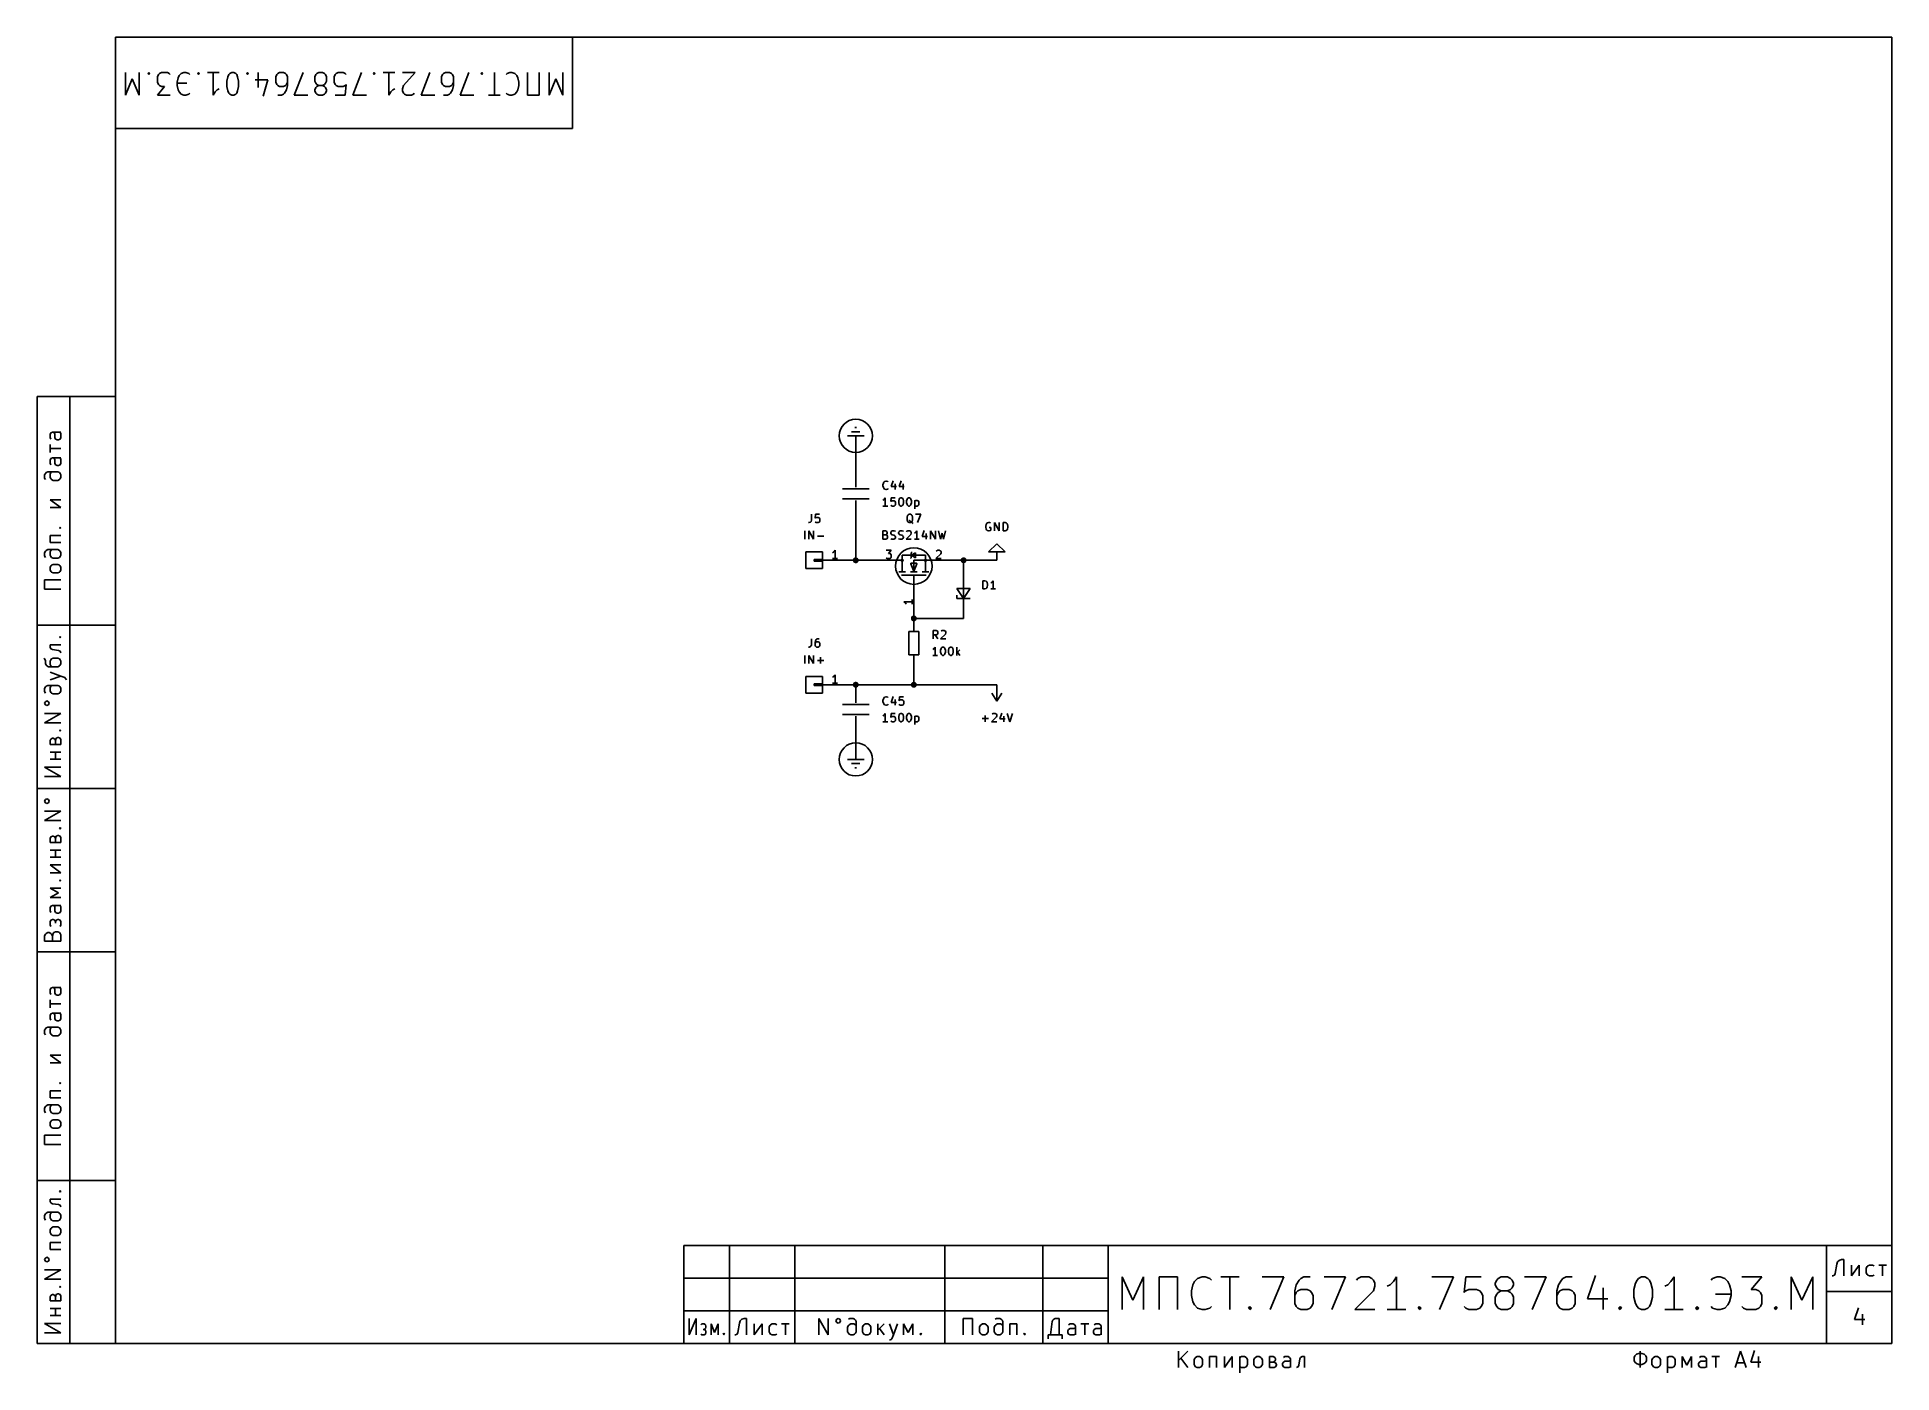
# Model space of a CAD drawing. Extents: x 0.3 to 11.5, y -8.2 to -0.2.
import ezdxf

# ---------------------------------------------------------------- set-up
doc = ezdxf.new("R2010")
doc.units = 0
doc.header["$MEASUREMENT"] = 0
doc.layers.add('BLACK', color=7, linetype='CONTINUOUS')

msp = doc.modelspace()

# ---------------------------------------------------------------- linework, layer by layer
at = {"layer": 'BLACK', "linetype": 'CONTINUOUS'}
for p, q in [((11.4961, -0.19685), (0.787402, -0.19685)), ((0.787402, -0.19685), (0.787402, -8.07115)), ((3.54331, -0.19685), (3.54331, -0.748031)), ((11.4961, -8.07115), (11.4961, -0.19685)), ((0.847315, -0.547205), (0.847315, -0.409409)), ((0.929693, -0.409409), (0.929693, -0.547205)), ((0.98265, -0.415972), (0.988535, -0.409409)), ((0.988535, -0.422531), (0.98265, -0.415972)), ((0.988535, -0.409409), (0.994417, -0.415972)), ((0.988535, -0.422531), (0.988535, -0.409409)), ((0.994417, -0.415972), (0.988535, -0.422531)), ((1.04149, -0.435657), (1.04737, -0.422531)), ((1.04149, -0.468465), (1.04149, -0.435657)), ((1.04737, -0.422531), (1.05326, -0.415972)), ((1.05326, -0.415972), (1.06503, -0.409409)), ((1.06503, -0.409409), (1.10033, -0.409409)), ((1.10033, -0.409409), (1.1121, -0.415972)), ((1.1121, -0.415972), (1.11798, -0.422531)), ((1.15917, -0.468465), (1.16506, -0.442217)), ((1.16506, -0.442217), (1.17094, -0.429094)), ((1.17094, -0.429094), (1.18271, -0.415972)), ((1.18271, -0.415972), (1.20036, -0.409409)), ((1.20036, -0.409409), (1.21213, -0.409409)), ((1.21213, -0.409409), (1.22978, -0.415972)), ((1.22978, -0.415972), (1.23567, -0.422531)), ((1.28274, -0.415972), (1.28863, -0.409409)), ((1.28863, -0.422531), (1.28274, -0.415972)), ((1.28863, -0.409409), (1.29451, -0.415972)), ((1.28863, -0.422531), (1.28863, -0.409409)), ((1.29451, -0.415972), (1.28863, -0.422531)), ((1.34158, -0.409409), (1.41219, -0.409409)), ((1.37689, -0.409409), (1.37689, -0.547205)), ((1.45926, -0.461902), (1.46515, -0.435657)), ((1.46515, -0.435657), (1.47103, -0.422531)), ((1.47103, -0.422531), (1.47691, -0.415972)), ((1.47691, -0.415972), (1.48868, -0.409409)), ((1.48868, -0.409409), (1.50045, -0.409409)), ((1.50045, -0.409409), (1.51222, -0.415972)), ((1.51222, -0.415972), (1.5181, -0.422531)), ((1.5181, -0.422531), (1.52399, -0.435657)), ((1.52399, -0.435657), (1.52987, -0.461902)), ((1.57694, -0.415972), (1.58283, -0.409409)), ((1.58283, -0.422531), (1.57694, -0.415972)), ((1.58283, -0.409409), (1.58871, -0.415972)), ((1.58283, -0.422531), (1.58283, -0.409409)), ((1.58871, -0.415972), (1.58283, -0.422531)), ((1.64756, -0.501272), (1.64756, -0.409409)), ((1.75935, -0.422531), (1.75346, -0.435657)), ((1.75346, -0.435657), (1.75346, -0.468465)), ((1.76524, -0.415972), (1.75935, -0.422531)), ((1.777, -0.409409), (1.76524, -0.415972)), ((1.80054, -0.409409), (1.777, -0.409409)), ((1.81231, -0.415972), (1.80054, -0.409409)), ((1.81819, -0.422531), (1.81231, -0.415972)), ((1.82407, -0.435657), (1.81819, -0.422531)), ((1.82407, -0.48815), (1.82407, -0.435657)), ((1.86526, -0.547205), (1.91822, -0.409409)), ((1.99471, -0.422531), (1.98883, -0.435657)), ((1.98883, -0.435657), (1.98883, -0.461902)), ((2.0006, -0.415972), (1.99471, -0.422531)), ((2.01237, -0.409409), (2.0006, -0.415972)), ((2.0359, -0.409409), (2.01237, -0.409409)), ((2.04767, -0.415972), (2.0359, -0.409409)), ((2.05356, -0.422531), (2.04767, -0.415972)), ((2.05944, -0.435657), (2.05356, -0.422531)), ((2.05944, -0.461902), (2.05944, -0.435657)), ((2.10651, -0.435657), (2.11239, -0.422531)), ((2.10651, -0.468465), (2.10651, -0.435657)), ((2.11239, -0.422531), (2.11828, -0.415972)), ((2.11828, -0.415972), (2.13005, -0.409409)), ((2.13005, -0.409409), (2.15947, -0.409409)), ((2.15947, -0.409409), (2.17124, -0.415972)), ((2.17124, -0.415972), (2.17712, -0.422531)), ((2.21831, -0.547205), (2.27126, -0.409409)), ((2.34187, -0.415972), (2.34776, -0.409409)), ((2.34776, -0.422531), (2.34187, -0.415972)), ((2.34776, -0.409409), (2.35364, -0.415972)), ((2.34776, -0.422531), (2.34776, -0.409409)), ((2.35364, -0.415972), (2.34776, -0.422531)), ((2.40071, -0.409409), (2.47132, -0.409409)), ((2.43602, -0.409409), (2.43602, -0.547205)), ((2.59489, -0.409409), (2.51839, -0.409409)), ((2.52428, -0.48815), (2.59489, -0.409409)), ((2.63019, -0.547205), (2.68315, -0.409409)), ((2.75964, -0.422531), (2.75376, -0.435657)), ((2.75376, -0.435657), (2.75376, -0.468465)), ((2.76553, -0.415972), (2.75964, -0.422531)), ((2.7773, -0.409409), (2.76553, -0.415972)), ((2.80083, -0.409409), (2.7773, -0.409409)), ((2.8126, -0.415972), (2.80083, -0.409409)), ((2.81848, -0.422531), (2.8126, -0.415972)), ((2.82437, -0.435657), (2.81848, -0.422531)), ((2.82437, -0.48815), (2.82437, -0.435657)), ((2.86556, -0.547205), (2.91851, -0.409409)), ((2.98912, -0.415972), (2.99501, -0.409409)), ((2.99501, -0.422531), (2.98912, -0.415972)), ((2.99501, -0.409409), (3.00089, -0.415972)), ((2.99501, -0.422531), (2.99501, -0.409409)), ((3.00089, -0.415972), (2.99501, -0.422531)), ((3.0715, -0.409409), (3.0715, -0.547205)), ((3.14211, -0.422531), (3.14799, -0.415972)), ((3.14799, -0.415972), (3.16565, -0.409409)), ((3.16565, -0.409409), (3.17741, -0.409409)), ((3.17741, -0.409409), (3.19507, -0.415972)), ((3.19507, -0.415972), (3.20683, -0.429094)), ((3.20683, -0.429094), (3.21272, -0.442217)), ((3.21272, -0.442217), (3.2186, -0.468465)), ((3.27156, -0.547205), (3.27156, -0.409409)), ((3.34217, -0.409409), (3.34217, -0.547205)), ((3.40102, -0.547205), (3.40102, -0.409409)), ((3.48339, -0.409409), (3.48339, -0.547205)), ((0.888504, -0.44878), (0.847315, -0.547205)), ((0.929693, -0.547205), (0.888504, -0.44878)), ((1.04737, -0.481587), (1.04149, -0.468465)), ((1.04149, -0.547205), (1.08268, -0.494713)), ((1.11798, -0.547205), (1.04149, -0.547205)), ((1.05326, -0.48815), (1.04737, -0.481587)), ((1.06503, -0.494713), (1.05326, -0.48815)), ((1.08268, -0.494713), (1.06503, -0.494713)), ((1.15917, -0.48815), (1.15917, -0.468465)), ((1.15917, -0.475028), (1.21802, -0.475028)), ((1.16506, -0.514398), (1.15917, -0.48815)), ((1.17094, -0.52752), (1.16506, -0.514398)), ((1.18271, -0.540642), (1.17094, -0.52752)), ((1.20036, -0.547205), (1.18271, -0.540642)), ((1.21213, -0.547205), (1.20036, -0.547205)), ((1.22978, -0.540642), (1.21213, -0.547205)), ((1.23567, -0.534083), (1.22978, -0.540642)), ((1.37689, -0.547205), (1.38865, -0.52752)), ((1.38865, -0.52752), (1.40042, -0.514398)), ((1.40042, -0.514398), (1.41219, -0.507835)), ((1.45926, -0.494713), (1.45926, -0.461902)), ((1.46515, -0.520957), (1.45926, -0.494713)), ((1.47103, -0.534083), (1.46515, -0.520957)), ((1.47691, -0.540642), (1.47103, -0.534083)), ((1.48868, -0.547205), (1.47691, -0.540642)), ((1.50045, -0.547205), (1.48868, -0.547205)), ((1.51222, -0.540642), (1.50045, -0.547205)), ((1.5181, -0.534083), (1.51222, -0.540642)), ((1.52399, -0.520957), (1.5181, -0.534083)), ((1.52987, -0.494713), (1.52399, -0.520957)), ((1.52987, -0.461902), (1.52987, -0.494713)), ((1.70639, -0.455343), (1.6299, -0.455343)), ((1.67697, -0.553768), (1.70639, -0.455343)), ((1.75346, -0.468465), (1.75935, -0.481587)), ((1.75935, -0.481587), (1.76524, -0.48815)), ((1.76524, -0.48815), (1.777, -0.494713)), ((1.76524, -0.547205), (1.78877, -0.547205)), ((1.777, -0.494713), (1.80054, -0.494713)), ((1.78877, -0.547205), (1.80054, -0.540642)), ((1.80054, -0.494713), (1.81231, -0.48815)), ((1.80054, -0.540642), (1.80643, -0.534083)), ((1.80643, -0.534083), (1.81819, -0.514398)), ((1.81231, -0.48815), (1.81819, -0.481587)), ((1.81819, -0.481587), (1.82407, -0.468465)), ((1.81819, -0.514398), (1.82407, -0.48815)), ((1.94764, -0.547205), (1.86526, -0.547205)), ((1.98883, -0.461902), (1.99471, -0.475028)), ((1.98883, -0.514398), (1.99471, -0.501272)), ((1.98883, -0.520957), (1.98883, -0.514398)), ((1.99471, -0.534083), (1.98883, -0.520957)), ((1.99471, -0.475028), (2.0006, -0.481587)), ((1.99471, -0.501272), (2.0006, -0.494713)), ((2.0006, -0.540642), (1.99471, -0.534083)), ((2.0006, -0.481587), (2.01237, -0.48815)), ((2.0006, -0.494713), (2.01237, -0.48815)), ((2.01237, -0.547205), (2.0006, -0.540642)), ((2.01237, -0.48815), (2.0359, -0.48815)), ((2.0359, -0.547205), (2.01237, -0.547205)), ((2.0359, -0.48815), (2.04767, -0.481587)), ((2.0359, -0.48815), (2.04767, -0.494713)), ((2.04767, -0.540642), (2.0359, -0.547205)), ((2.04767, -0.481587), (2.05356, -0.475028)), ((2.04767, -0.494713), (2.05356, -0.501272)), ((2.05356, -0.534083), (2.04767, -0.540642)), ((2.05356, -0.475028), (2.05944, -0.461902)), ((2.05356, -0.501272), (2.05944, -0.514398)), ((2.05944, -0.520957), (2.05356, -0.534083)), ((2.05944, -0.514398), (2.05944, -0.520957)), ((2.11239, -0.481587), (2.10651, -0.468465)), ((2.11828, -0.48815), (2.11239, -0.481587)), ((2.11239, -0.547205), (2.17124, -0.547205)), ((2.13005, -0.494713), (2.11828, -0.48815)), ((2.15947, -0.494713), (2.13005, -0.494713)), ((2.17124, -0.48815), (2.15947, -0.494713)), ((2.17124, -0.547205), (2.17712, -0.481587)), ((2.17712, -0.481587), (2.17124, -0.48815)), ((2.30069, -0.547205), (2.21831, -0.547205)), ((2.43602, -0.547205), (2.44779, -0.52752)), ((2.44779, -0.52752), (2.45956, -0.514398)), ((2.45956, -0.514398), (2.47132, -0.507835)), ((2.51839, -0.507835), (2.52428, -0.48815)), ((2.51839, -0.520957), (2.51839, -0.507835)), ((2.52428, -0.534083), (2.51839, -0.520957)), ((2.53017, -0.540642), (2.52428, -0.534083)), ((2.54193, -0.547205), (2.53017, -0.540642)), ((2.57135, -0.547205), (2.54193, -0.547205)), ((2.58312, -0.540642), (2.57135, -0.547205)), ((2.589, -0.534083), (2.58312, -0.540642)), ((2.71257, -0.547205), (2.63019, -0.547205)), ((2.75376, -0.468465), (2.75964, -0.481587)), ((2.75964, -0.481587), (2.76553, -0.48815)), ((2.76553, -0.48815), (2.7773, -0.494713)), ((2.76553, -0.547205), (2.78906, -0.547205)), ((2.7773, -0.494713), (2.80083, -0.494713)), ((2.78906, -0.547205), (2.80083, -0.540642)), ((2.80083, -0.494713), (2.8126, -0.48815)), ((2.80083, -0.540642), (2.80672, -0.534083)), ((2.80672, -0.534083), (2.81848, -0.514398)), ((2.8126, -0.48815), (2.81848, -0.481587)), ((2.81848, -0.481587), (2.82437, -0.468465)), ((2.81848, -0.514398), (2.82437, -0.48815)), ((2.94793, -0.547205), (2.86556, -0.547205)), ((3.1068, -0.547205), (3.0362, -0.547205)), ((3.14799, -0.540642), (3.14211, -0.534083)), ((3.16565, -0.547205), (3.14799, -0.540642)), ((3.17741, -0.547205), (3.16565, -0.547205)), ((3.19507, -0.540642), (3.17741, -0.547205)), ((3.20683, -0.52752), (3.19507, -0.540642)), ((3.21272, -0.514398), (3.20683, -0.52752)), ((3.2186, -0.48815), (3.21272, -0.514398)), ((3.2186, -0.468465), (3.2186, -0.48815)), ((3.34217, -0.547205), (3.27156, -0.547205)), ((3.4422, -0.44878), (3.40102, -0.547205)), ((3.48339, -0.547205), (3.4422, -0.44878)), ((0.787402, -0.748031), (3.54331, -0.748031)), ((0.314961, -2.36249), (0.787402, -2.36249)), ((0.314961, -2.36249), (0.314961, -8.07115)), ((0.511811, -2.36249), (0.511811, -8.07115)), ((5.255, -2.55), (5.245, -2.55)), ((0.397476, -2.58277), (0.392787, -2.59214)), ((0.392787, -2.59214), (0.392787, -2.61089)), ((0.392787, -2.61089), (0.397476, -2.62026)), ((0.392787, -2.69994), (0.392787, -2.65307)), ((0.392787, -2.67651), (0.458406, -2.67651)), ((0.40685, -2.57808), (0.397476, -2.58277)), ((0.458406, -2.57808), (0.40685, -2.57808)), ((0.420909, -2.58746), (0.416224, -2.57808)), ((0.420909, -2.61089), (0.420909, -2.58746)), ((0.425598, -2.62026), (0.420909, -2.61089)), ((0.434972, -2.62495), (0.425598, -2.62026)), ((0.444346, -2.62495), (0.434972, -2.62495)), ((0.45372, -2.62026), (0.444346, -2.62495)), ((0.45372, -2.57808), (0.458406, -2.58746)), ((0.458406, -2.61089), (0.45372, -2.62026)), ((0.458406, -2.58746), (0.458406, -2.61089)), ((5.2, -2.6), (5.3, -2.6)), ((5.275, -2.575), (5.225, -2.575)), ((5.25, -2.6), (5.25, -2.75)), ((0.397476, -2.73744), (0.392787, -2.74681)), ((0.392787, -2.74681), (0.392787, -2.76556)), ((0.392787, -2.76556), (0.397476, -2.77493)), ((0.40685, -2.73275), (0.397476, -2.73744)), ((0.458406, -2.73275), (0.40685, -2.73275)), ((0.420909, -2.74213), (0.416224, -2.73275)), ((0.420909, -2.76556), (0.420909, -2.74213)), ((0.425598, -2.77493), (0.420909, -2.76556)), ((0.434972, -2.77962), (0.425598, -2.77493)), ((0.444346, -2.77962), (0.434972, -2.77962)), ((0.45372, -2.77493), (0.444346, -2.77962)), ((0.45372, -2.73275), (0.458406, -2.74213)), ((0.458406, -2.76556), (0.45372, -2.77493)), ((0.458406, -2.74213), (0.458406, -2.76556)), ((5.25, -2.75), (5.25, -2.8)), ((0.364665, -2.82649), (0.35998, -2.83586)), ((0.35998, -2.83586), (0.35998, -2.85461)), ((0.35998, -2.85461), (0.364665, -2.86398)), ((0.369354, -2.8218), (0.364665, -2.82649)), ((0.378728, -2.81711), (0.369354, -2.8218)), ((0.439657, -2.81711), (0.378728, -2.81711)), ((0.397476, -2.8218), (0.392787, -2.83118)), ((0.392787, -2.83118), (0.392787, -2.84993)), ((0.392787, -2.84993), (0.397476, -2.8593)), ((0.402161, -2.81711), (0.397476, -2.8218)), ((0.397476, -2.8593), (0.402161, -2.86398)), ((0.402161, -2.86398), (0.411535, -2.86867)), ((0.411535, -2.86867), (0.439657, -2.86867)), ((0.449031, -2.8218), (0.439657, -2.81711)), ((0.439657, -2.86867), (0.449031, -2.86398)), ((0.45372, -2.82649), (0.449031, -2.8218)), ((0.449031, -2.86398), (0.45372, -2.8593)), ((0.458406, -2.83586), (0.45372, -2.82649)), ((0.45372, -2.8593), (0.458406, -2.84993)), ((0.458406, -2.84993), (0.458406, -2.83586)), ((5.25, -2.91), (5.25, -2.8)), ((5.25, -2.91), (5.25, -2.8)), ((5.4139, -2.89423), (5.41628, -2.88471)), ((5.4139, -2.89423), (5.41628, -2.88471)), ((5.4139, -2.90137), (5.4139, -2.89423)), ((5.4139, -2.90137), (5.4139, -2.89423)), ((5.41628, -2.9109), (5.4139, -2.90137)), ((5.41628, -2.9109), (5.4139, -2.90137)), ((5.41628, -2.88471), (5.41866, -2.87995)), ((5.41628, -2.88471), (5.41866, -2.87995)), ((5.41866, -2.87995), (5.42343, -2.87519)), ((5.41866, -2.87995), (5.42343, -2.87519)), ((5.42343, -2.87519), (5.43057, -2.8728)), ((5.42343, -2.87519), (5.43057, -2.8728)), ((5.43057, -2.8728), (5.43533, -2.8728)), ((5.43057, -2.8728), (5.43533, -2.8728)), ((5.43533, -2.8728), (5.44247, -2.87519)), ((5.43533, -2.8728), (5.44247, -2.87519)), ((5.44247, -2.87519), (5.44485, -2.87757)), ((5.44247, -2.87519), (5.44485, -2.87757)), ((5.4758, -2.87043), (5.4639, -2.90614)), ((5.4758, -2.87043), (5.4639, -2.90614)), ((5.4639, -2.90614), (5.49485, -2.90614)), ((5.4639, -2.90614), (5.49485, -2.90614)), ((5.48771, -2.88947), (5.48771, -2.9228)), ((5.48771, -2.88947), (5.48771, -2.9228)), ((5.52342, -2.87043), (5.51152, -2.90614)), ((5.52342, -2.87043), (5.51152, -2.90614)), ((5.51152, -2.90614), (5.54247, -2.90614)), ((5.51152, -2.90614), (5.54247, -2.90614)), ((5.53533, -2.88947), (5.53533, -2.9228)), ((5.53533, -2.88947), (5.53533, -2.9228)), ((0.458406, -3.03272), (0.392787, -2.98585)), ((0.392787, -2.98585), (0.458406, -2.98585)), ((5.17, -2.92), (5.33, -2.92)), ((5.17, -2.98), (5.33, -2.98)), ((5.25, -2.99), (5.25, -3.1)), ((5.25, -2.99), (5.25, -3.1)), ((5.41866, -2.98471), (5.4139, -2.98709)), ((5.41866, -2.98471), (5.4139, -2.98709)), ((5.41866, -2.91566), (5.41628, -2.9109)), ((5.41866, -2.91566), (5.41628, -2.9109)), ((5.42343, -2.92043), (5.41866, -2.91566)), ((5.42343, -2.92043), (5.41866, -2.91566)), ((5.42343, -2.97995), (5.41866, -2.98471)), ((5.42343, -2.97995), (5.41866, -2.98471)), ((5.43057, -2.9228), (5.42343, -2.92043)), ((5.43057, -2.9228), (5.42343, -2.92043)), ((5.42819, -2.9728), (5.42343, -2.97995)), ((5.42819, -2.9728), (5.42343, -2.97995)), ((5.42819, -3.0228), (5.42819, -2.9728)), ((5.42819, -3.0228), (5.42819, -2.9728)), ((5.43533, -2.9228), (5.43057, -2.9228)), ((5.43533, -2.9228), (5.43057, -2.9228)), ((5.44247, -2.92043), (5.43533, -2.9228)), ((5.44247, -2.92043), (5.43533, -2.9228)), ((5.44485, -2.91804), (5.44247, -2.92043)), ((5.44485, -2.91804), (5.44247, -2.92043)), ((5.4639, -2.9728), (5.46152, -2.99661)), ((5.4639, -2.9728), (5.46152, -2.99661)), ((5.46152, -2.99661), (5.4639, -2.99423)), ((5.46152, -2.99661), (5.4639, -2.99423)), ((5.4639, -3.02043), (5.46152, -3.01804)), ((5.4639, -3.02043), (5.46152, -3.01804)), ((5.48771, -2.9728), (5.4639, -2.9728)), ((5.48771, -2.9728), (5.4639, -2.9728)), ((5.4639, -2.99423), (5.46866, -2.99185)), ((5.4639, -2.99423), (5.46866, -2.99185)), ((5.46866, -2.99185), (5.48057, -2.99185)), ((5.46866, -2.99185), (5.48057, -2.99185)), ((5.48057, -2.99185), (5.48533, -2.99423)), ((5.48057, -2.99185), (5.48533, -2.99423)), ((5.48533, -2.99423), (5.48771, -2.99661)), ((5.48533, -2.99423), (5.48771, -2.99661)), ((5.48771, -3.01804), (5.48533, -3.02043)), ((5.48771, -3.01804), (5.48533, -3.02043)), ((5.48771, -2.99661), (5.49009, -3.00137)), ((5.48771, -2.99661), (5.49009, -3.00137)), ((5.49009, -3.01328), (5.48771, -3.01804)), ((5.49009, -3.01328), (5.48771, -3.01804)), ((5.49009, -3.00137), (5.49009, -3.01328)), ((5.49009, -3.00137), (5.49009, -3.01328)), ((5.50914, -2.99185), (5.51152, -2.98233)), ((5.50914, -2.99185), (5.51152, -2.98233)), ((5.50914, -3.00376), (5.50914, -2.99185)), ((5.50914, -3.00376), (5.50914, -2.99185)), ((5.51152, -3.01328), (5.50914, -3.00376)), ((5.51152, -3.01328), (5.50914, -3.00376)), ((5.51152, -2.98233), (5.5139, -2.97757)), ((5.51152, -2.98233), (5.5139, -2.97757)), ((5.5139, -3.01804), (5.51152, -3.01328)), ((5.5139, -3.01804), (5.51152, -3.01328)), ((5.5139, -2.97757), (5.51628, -2.97519)), ((5.5139, -2.97757), (5.51628, -2.97519)), ((5.51628, -3.02043), (5.5139, -3.01804)), ((5.51628, -3.02043), (5.5139, -3.01804)), ((5.51628, -2.97519), (5.52104, -2.9728)), ((5.51628, -2.97519), (5.52104, -2.9728)), ((5.52104, -2.9728), (5.5258, -2.9728)), ((5.52104, -2.9728), (5.5258, -2.9728)), ((5.5258, -2.9728), (5.53056, -2.97519)), ((5.5258, -2.9728), (5.53056, -2.97519)), ((5.53056, -2.97519), (5.53294, -2.97757)), ((5.53056, -2.97519), (5.53294, -2.97757)), ((5.53294, -3.01804), (5.53056, -3.02043)), ((5.53294, -3.01804), (5.53056, -3.02043)), ((5.53294, -2.97757), (5.53533, -2.98233)), ((5.53294, -2.97757), (5.53533, -2.98233)), ((5.53533, -3.01328), (5.53294, -3.01804)), ((5.53533, -3.01328), (5.53294, -3.01804)), ((5.53533, -2.98233), (5.53771, -2.99185)), ((5.53533, -2.98233), (5.53771, -2.99185)), ((5.53771, -3.00376), (5.53533, -3.01328)), ((5.53771, -3.00376), (5.53533, -3.01328)), ((5.53771, -2.99185), (5.53771, -3.00376)), ((5.53771, -2.99185), (5.53771, -3.00376)), ((5.55676, -2.99185), (5.55913, -2.98233)), ((5.55676, -2.99185), (5.55913, -2.98233)), ((5.55676, -3.00376), (5.55676, -2.99185)), ((5.55676, -3.00376), (5.55676, -2.99185)), ((5.55913, -3.01328), (5.55676, -3.00376)), ((5.55913, -3.01328), (5.55676, -3.00376)), ((5.55913, -2.98233), (5.56152, -2.97757)), ((5.55913, -2.98233), (5.56152, -2.97757)), ((5.56152, -3.01804), (5.55913, -3.01328)), ((5.56152, -3.01804), (5.55913, -3.01328)), ((5.56152, -2.97757), (5.5639, -2.97519)), ((5.56152, -2.97757), (5.5639, -2.97519)), ((5.5639, -3.02043), (5.56152, -3.01804)), ((5.5639, -3.02043), (5.56152, -3.01804)), ((5.5639, -2.97519), (5.56866, -2.9728)), ((5.5639, -2.97519), (5.56866, -2.9728)), ((5.56866, -2.9728), (5.57342, -2.9728)), ((5.56866, -2.9728), (5.57342, -2.9728)), ((5.57342, -2.9728), (5.57818, -2.97519)), ((5.57342, -2.9728), (5.57818, -2.97519)), ((5.57818, -2.97519), (5.58056, -2.97757)), ((5.57818, -2.97519), (5.58056, -2.97757)), ((5.58056, -3.01804), (5.57818, -3.02043)), ((5.58056, -3.01804), (5.57818, -3.02043)), ((5.58056, -2.97757), (5.58294, -2.98233)), ((5.58056, -2.97757), (5.58294, -2.98233)), ((5.58294, -3.01328), (5.58056, -3.01804)), ((5.58294, -3.01328), (5.58056, -3.01804)), ((5.58294, -2.98233), (5.58533, -2.99185)), ((5.58294, -2.98233), (5.58533, -2.99185)), ((5.58533, -3.00376), (5.58294, -3.01328)), ((5.58533, -3.00376), (5.58294, -3.01328)), ((5.58533, -2.99185), (5.58533, -3.00376)), ((5.58533, -2.99185), (5.58533, -3.00376)), ((5.60675, -2.98947), (5.60675, -3.03947)), ((5.60675, -2.99185), (5.61152, -2.98947)), ((5.60675, -2.98947), (5.60675, -3.03947)), ((5.60675, -2.99185), (5.61152, -2.98947)), ((5.61152, -2.98947), (5.62104, -2.98947)), ((5.61152, -2.98947), (5.62104, -2.98947)), ((5.62104, -2.98947), (5.6258, -2.99185)), ((5.62104, -2.98947), (5.6258, -2.99185)), ((5.6258, -2.99185), (5.62818, -2.99423)), ((5.6258, -2.99185), (5.62818, -2.99423)), ((5.62818, -3.01804), (5.6258, -3.02043)), ((5.62818, -3.01804), (5.6258, -3.02043)), ((5.62818, -2.99423), (5.63056, -2.999)), ((5.62818, -2.99423), (5.63056, -2.999)), ((5.63056, -3.01328), (5.62818, -3.01804)), ((5.63056, -3.01328), (5.62818, -3.01804)), ((5.63056, -2.999), (5.63056, -3.01328)), ((5.63056, -2.999), (5.63056, -3.01328)), ((0.392787, -3.03272), (0.458406, -3.03272)), ((4.96904, -3.1228), (4.96428, -3.1228)), ((4.96904, -3.1228), (4.96428, -3.1228)), ((4.97619, -3.12043), (4.96904, -3.1228)), ((4.97619, -3.12043), (4.96904, -3.1228)), ((4.98095, -3.11566), (4.97619, -3.12043)), ((4.98095, -3.11566), (4.97619, -3.12043)), ((4.98333, -3.10852), (4.98095, -3.11566)), ((4.98333, -3.10852), (4.98095, -3.11566)), ((4.98333, -3.0728), (4.98333, -3.10852)), ((4.98333, -3.0728), (4.98333, -3.10852)), ((5.00714, -3.0728), (5.00476, -3.09661)), ((5.00714, -3.0728), (5.00476, -3.09661)), ((5.00476, -3.09661), (5.00714, -3.09423)), ((5.00476, -3.09661), (5.00714, -3.09423)), ((5.00714, -3.12043), (5.00476, -3.11804)), ((5.00714, -3.12043), (5.00476, -3.11804)), ((5.03095, -3.0728), (5.00714, -3.0728)), ((5.03095, -3.0728), (5.00714, -3.0728)), ((5.00714, -3.09423), (5.0119, -3.09185)), ((5.00714, -3.09423), (5.0119, -3.09185)), ((5.0119, -3.1228), (5.00714, -3.12043)), ((5.0119, -3.1228), (5.00714, -3.12043)), ((5.0119, -3.09185), (5.02381, -3.09185)), ((5.0119, -3.09185), (5.02381, -3.09185)), ((5.02381, -3.1228), (5.0119, -3.1228)), ((5.02381, -3.1228), (5.0119, -3.1228)), ((5.02381, -3.09185), (5.02857, -3.09423)), ((5.02381, -3.09185), (5.02857, -3.09423)), ((5.02857, -3.12043), (5.02381, -3.1228)), ((5.02857, -3.12043), (5.02381, -3.1228)), ((5.02857, -3.09423), (5.03095, -3.09661)), ((5.02857, -3.09423), (5.03095, -3.09661)), ((5.03095, -3.11804), (5.02857, -3.12043)), ((5.03095, -3.11804), (5.02857, -3.12043)), ((5.03095, -3.09661), (5.03333, -3.10137)), ((5.03095, -3.09661), (5.03333, -3.10137)), ((5.03333, -3.11328), (5.03095, -3.11804)), ((5.03333, -3.11328), (5.03095, -3.11804)), ((5.03333, -3.10137), (5.03333, -3.11328)), ((5.03333, -3.10137), (5.03333, -3.11328)), ((5.25, -3.1), (5.25, -3.35)), ((5.44247, -3.0228), (5.4139, -3.0228)), ((5.44247, -3.0228), (5.4139, -3.0228)), ((5.46866, -3.0228), (5.4639, -3.02043)), ((5.46866, -3.0228), (5.4639, -3.02043)), ((5.48057, -3.0228), (5.46866, -3.0228)), ((5.48057, -3.0228), (5.46866, -3.0228)), ((5.48533, -3.02043), (5.48057, -3.0228)), ((5.48533, -3.02043), (5.48057, -3.0228)), ((5.52104, -3.0228), (5.51628, -3.02043)), ((5.52104, -3.0228), (5.51628, -3.02043)), ((5.5258, -3.0228), (5.52104, -3.0228)), ((5.5258, -3.0228), (5.52104, -3.0228)), ((5.53056, -3.02043), (5.5258, -3.0228)), ((5.53056, -3.02043), (5.5258, -3.0228)), ((5.55952, -3.08947), (5.5619, -3.07995)), ((5.55952, -3.08947), (5.5619, -3.07995)), ((5.55952, -3.10614), (5.55952, -3.08947)), ((5.55952, -3.10614), (5.55952, -3.08947)), ((5.5619, -3.11566), (5.55952, -3.10614)), ((5.5619, -3.11566), (5.55952, -3.10614)), ((5.5619, -3.07995), (5.56667, -3.07519)), ((5.5619, -3.07995), (5.56667, -3.07519)), ((5.56667, -3.12043), (5.5619, -3.11566)), ((5.56667, -3.12043), (5.5619, -3.11566)), ((5.56866, -3.0228), (5.5639, -3.02043)), ((5.56866, -3.0228), (5.5639, -3.02043)), ((5.56667, -3.07519), (5.57143, -3.0728)), ((5.56667, -3.07519), (5.57143, -3.0728)), ((5.57143, -3.1228), (5.56667, -3.12043)), ((5.57143, -3.1228), (5.56667, -3.12043)), ((5.57342, -3.0228), (5.56866, -3.0228)), ((5.57342, -3.0228), (5.56866, -3.0228)), ((5.57381, -3.1109), (5.56905, -3.1109)), ((5.57381, -3.1109), (5.56905, -3.1109)), ((5.57143, -3.0728), (5.58095, -3.0728)), ((5.57143, -3.0728), (5.58095, -3.0728)), ((5.58095, -3.1228), (5.57143, -3.1228)), ((5.58095, -3.1228), (5.57143, -3.1228)), ((5.57818, -3.02043), (5.57342, -3.0228)), ((5.57818, -3.02043), (5.57342, -3.0228)), ((5.57857, -3.11328), (5.57381, -3.1109)), ((5.57857, -3.11328), (5.57381, -3.1109)), ((5.58571, -3.12043), (5.57857, -3.11328)), ((5.58571, -3.12043), (5.57857, -3.11328)), ((5.58095, -3.0728), (5.58571, -3.07519)), ((5.58095, -3.0728), (5.58571, -3.07519)), ((5.58571, -3.12043), (5.58095, -3.1228)), ((5.58571, -3.12043), (5.58095, -3.1228)), ((5.58571, -3.07519), (5.59047, -3.07995)), ((5.58571, -3.07519), (5.59047, -3.07995)), ((5.59047, -3.11566), (5.58571, -3.12043)), ((5.59047, -3.11566), (5.58571, -3.12043)), ((5.59047, -3.12519), (5.58571, -3.12043)), ((5.59047, -3.12519), (5.58571, -3.12043)), ((5.59047, -3.07995), (5.59285, -3.08947)), ((5.59047, -3.07995), (5.59285, -3.08947)), ((5.59285, -3.10614), (5.59047, -3.11566)), ((5.59285, -3.10614), (5.59047, -3.11566)), ((5.59524, -3.12757), (5.59047, -3.12519)), ((5.59524, -3.12757), (5.59047, -3.12519)), ((5.59285, -3.08947), (5.59285, -3.10614)), ((5.59285, -3.08947), (5.59285, -3.10614)), ((5.61152, -3.0228), (5.60675, -3.02043)), ((5.61152, -3.0228), (5.60675, -3.02043)), ((5.60952, -3.0728), (5.64285, -3.0728)), ((5.60952, -3.0728), (5.64285, -3.0728)), ((5.62104, -3.0228), (5.61152, -3.0228)), ((5.62104, -3.0228), (5.61152, -3.0228)), ((5.6258, -3.02043), (5.62104, -3.0228)), ((5.6258, -3.02043), (5.62104, -3.0228)), ((5.64285, -3.0728), (5.62143, -3.1228)), ((5.64285, -3.0728), (5.62143, -3.1228)), ((6.03809, -3.12995), (6.03571, -3.13471)), ((6.04285, -3.12519), (6.03809, -3.12995)), ((6.05, -3.1228), (6.04285, -3.12519)), ((6.05714, -3.1228), (6.05, -3.1228)), ((6.0619, -3.12519), (6.05714, -3.1228)), ((6.08571, -3.1728), (6.08571, -3.1228)), ((6.08571, -3.1228), (6.11428, -3.1728)), ((6.11428, -3.1728), (6.11428, -3.1228)), ((6.13809, -3.1728), (6.13809, -3.1228)), ((6.13809, -3.1228), (6.15, -3.1228)), ((6.15, -3.1228), (6.15714, -3.12519)), ((6.15714, -3.12519), (6.1619, -3.12995)), ((6.1619, -3.12995), (6.16428, -3.13471)), ((0.392787, -3.24363), (0.392787, -3.20145)), ((0.392787, -3.20145), (0.458406, -3.20145)), ((0.449031, -3.15458), (0.45372, -3.14989)), ((0.45372, -3.15927), (0.449031, -3.15458)), ((0.449031, -3.15458), (0.458406, -3.15458)), ((0.45372, -3.14989), (0.458406, -3.15458)), ((0.458406, -3.15458), (0.45372, -3.15927)), ((4.94285, -3.2228), (4.94285, -3.1728)), ((4.94285, -3.2228), (4.94285, -3.1728)), ((4.96666, -3.2228), (4.96666, -3.1728)), ((4.96666, -3.1728), (4.99523, -3.2228)), ((4.96666, -3.2228), (4.96666, -3.1728)), ((4.96666, -3.1728), (4.99523, -3.2228)), ((4.99523, -3.2228), (4.99523, -3.1728)), ((4.99523, -3.2228), (4.99523, -3.1728)), ((5.01904, -3.20376), (5.05714, -3.20376)), ((5.01904, -3.20376), (5.05714, -3.20376)), ((5.41309, -3.2228), (5.41309, -3.1728)), ((5.41309, -3.1728), (5.42976, -3.1728)), ((5.41309, -3.2228), (5.41309, -3.1728)), ((5.41309, -3.1728), (5.42976, -3.1728)), ((5.42976, -3.19661), (5.41309, -3.19661)), ((5.42976, -3.19661), (5.41309, -3.19661)), ((5.43214, -3.2228), (5.41309, -3.2228)), ((5.43214, -3.2228), (5.41309, -3.2228)), ((5.42976, -3.1728), (5.43452, -3.17519)), ((5.42976, -3.1728), (5.43452, -3.17519)), ((5.43452, -3.19423), (5.42976, -3.19661)), ((5.43452, -3.19423), (5.42976, -3.19661)), ((5.42976, -3.19661), (5.43691, -3.199)), ((5.42976, -3.19661), (5.43691, -3.199)), ((5.43691, -3.22043), (5.43214, -3.2228)), ((5.43691, -3.22043), (5.43214, -3.2228)), ((5.43452, -3.17519), (5.43691, -3.17757)), ((5.43452, -3.17519), (5.43691, -3.17757)), ((5.43691, -3.19185), (5.43452, -3.19423)), ((5.43691, -3.19185), (5.43452, -3.19423)), ((5.43691, -3.17757), (5.43929, -3.18233)), ((5.43691, -3.17757), (5.43929, -3.18233)), ((5.43929, -3.18709), (5.43691, -3.19185)), ((5.43929, -3.18709), (5.43691, -3.19185)), ((5.43691, -3.199), (5.43929, -3.20137)), ((5.43691, -3.199), (5.43929, -3.20137)), ((5.43929, -3.21804), (5.43691, -3.22043)), ((5.43929, -3.21804), (5.43691, -3.22043)), ((5.43929, -3.18233), (5.43929, -3.18709)), ((5.43929, -3.18233), (5.43929, -3.18709)), ((5.43929, -3.20137), (5.44167, -3.20614)), ((5.43929, -3.20137), (5.44167, -3.20614)), ((5.44167, -3.21328), (5.43929, -3.21804)), ((5.44167, -3.21328), (5.43929, -3.21804)), ((5.44167, -3.20614), (5.44167, -3.21328)), ((5.44167, -3.20614), (5.44167, -3.21328)), ((5.46072, -3.18233), (5.46309, -3.17757)), ((5.46072, -3.18233), (5.46309, -3.17757)), ((5.46072, -3.18709), (5.46072, -3.18233)), ((5.46072, -3.18709), (5.46072, -3.18233)), ((5.46309, -3.19185), (5.46072, -3.18709)), ((5.46309, -3.19185), (5.46072, -3.18709)), ((5.46072, -3.22043), (5.46786, -3.2228)), ((5.46072, -3.22043), (5.46786, -3.2228)), ((5.46309, -3.17757), (5.46548, -3.17519)), ((5.46309, -3.17757), (5.46548, -3.17519)), ((5.46548, -3.19423), (5.46309, -3.19185)), ((5.46548, -3.19423), (5.46309, -3.19185)), ((5.46548, -3.17519), (5.47024, -3.1728)), ((5.46548, -3.17519), (5.47024, -3.1728)), ((5.47024, -3.19661), (5.46548, -3.19423)), ((5.47024, -3.19661), (5.46548, -3.19423)), ((5.46786, -3.2228), (5.47976, -3.2228)), ((5.46786, -3.2228), (5.47976, -3.2228)), ((5.47024, -3.1728), (5.48214, -3.1728)), ((5.47024, -3.1728), (5.48214, -3.1728)), ((5.47976, -3.199), (5.47024, -3.19661)), ((5.47976, -3.199), (5.47024, -3.19661)), ((5.48452, -3.20137), (5.47976, -3.199)), ((5.48452, -3.20137), (5.47976, -3.199)), ((5.47976, -3.2228), (5.48452, -3.22043)), ((5.47976, -3.2228), (5.48452, -3.22043)), ((5.48214, -3.1728), (5.48929, -3.17519)), ((5.48214, -3.1728), (5.48929, -3.17519)), ((5.48691, -3.20376), (5.48452, -3.20137)), ((5.48691, -3.20376), (5.48452, -3.20137)), ((5.48452, -3.22043), (5.48691, -3.21804)), ((5.48452, -3.22043), (5.48691, -3.21804)), ((5.48929, -3.20852), (5.48691, -3.20376)), ((5.48929, -3.20852), (5.48691, -3.20376)), ((5.48691, -3.21804), (5.48929, -3.21328)), ((5.48691, -3.21804), (5.48929, -3.21328)), ((5.48929, -3.21328), (5.48929, -3.20852)), ((5.48929, -3.21328), (5.48929, -3.20852)), ((5.50833, -3.18233), (5.51071, -3.17757)), ((5.50833, -3.18233), (5.51071, -3.17757)), ((5.50833, -3.18709), (5.50833, -3.18233)), ((5.50833, -3.18709), (5.50833, -3.18233)), ((5.51071, -3.19185), (5.50833, -3.18709)), ((5.51071, -3.19185), (5.50833, -3.18709)), ((5.50833, -3.22043), (5.51548, -3.2228)), ((5.50833, -3.22043), (5.51548, -3.2228)), ((5.51071, -3.17757), (5.51309, -3.17519)), ((5.51071, -3.17757), (5.51309, -3.17519)), ((5.51309, -3.19423), (5.51071, -3.19185)), ((5.51309, -3.19423), (5.51071, -3.19185)), ((5.51309, -3.17519), (5.51786, -3.1728)), ((5.51309, -3.17519), (5.51786, -3.1728)), ((5.51786, -3.19661), (5.51309, -3.19423)), ((5.51786, -3.19661), (5.51309, -3.19423)), ((5.51548, -3.2228), (5.52738, -3.2228)), ((5.51548, -3.2228), (5.52738, -3.2228)), ((5.51786, -3.1728), (5.52976, -3.1728)), ((5.51786, -3.1728), (5.52976, -3.1728)), ((5.52738, -3.199), (5.51786, -3.19661)), ((5.52738, -3.199), (5.51786, -3.19661)), ((5.53214, -3.20137), (5.52738, -3.199)), ((5.53214, -3.20137), (5.52738, -3.199)), ((5.52738, -3.2228), (5.53214, -3.22043)), ((5.52738, -3.2228), (5.53214, -3.22043)), ((5.52976, -3.1728), (5.53691, -3.17519)), ((5.52976, -3.1728), (5.53691, -3.17519)), ((5.53452, -3.20376), (5.53214, -3.20137)), ((5.53452, -3.20376), (5.53214, -3.20137)), ((5.53214, -3.22043), (5.53452, -3.21804)), ((5.53214, -3.22043), (5.53452, -3.21804)), ((5.53691, -3.20852), (5.53452, -3.20376)), ((5.53691, -3.20852), (5.53452, -3.20376)), ((5.53452, -3.21804), (5.53691, -3.21328)), ((5.53452, -3.21804), (5.53691, -3.21328)), ((5.53691, -3.21328), (5.53691, -3.20852)), ((5.53691, -3.21328), (5.53691, -3.20852)), ((5.58214, -3.19423), (5.55357, -3.2228)), ((5.58214, -3.19423), (5.55357, -3.2228)), ((5.55357, -3.2228), (5.58452, -3.2228)), ((5.55357, -3.2228), (5.58452, -3.2228)), ((5.55595, -3.17757), (5.55833, -3.17519)), ((5.55595, -3.17757), (5.55833, -3.17519)), ((5.55833, -3.17519), (5.56309, -3.1728)), ((5.55833, -3.17519), (5.56309, -3.1728)), ((5.56309, -3.1728), (5.575, -3.1728)), ((5.56309, -3.1728), (5.575, -3.1728)), ((5.575, -3.1728), (5.57976, -3.17519)), ((5.575, -3.1728), (5.57976, -3.17519)), ((5.57976, -3.17519), (5.58214, -3.17757)), ((5.57976, -3.17519), (5.58214, -3.17757)), ((5.58214, -3.17757), (5.58452, -3.18233)), ((5.58214, -3.17757), (5.58452, -3.18233)), ((5.58452, -3.18709), (5.58214, -3.19423)), ((5.58452, -3.18709), (5.58214, -3.19423)), ((5.58452, -3.18233), (5.58452, -3.18709)), ((5.58452, -3.18233), (5.58452, -3.18709)), ((5.60833, -3.18471), (5.60357, -3.18709)), ((5.60833, -3.18471), (5.60357, -3.18709)), ((5.63214, -3.2228), (5.60357, -3.2228)), ((5.63214, -3.2228), (5.60357, -3.2228)), ((5.61309, -3.17995), (5.60833, -3.18471)), ((5.61309, -3.17995), (5.60833, -3.18471)), ((5.61785, -3.1728), (5.61309, -3.17995)), ((5.61785, -3.1728), (5.61309, -3.17995)), ((5.61785, -3.2228), (5.61785, -3.1728)), ((5.61785, -3.2228), (5.61785, -3.1728)), ((5.66309, -3.17043), (5.65119, -3.20614)), ((5.66309, -3.17043), (5.65119, -3.20614)), ((5.65119, -3.20614), (5.68214, -3.20614)), ((5.65119, -3.20614), (5.68214, -3.20614)), ((5.675, -3.18947), (5.675, -3.2228)), ((5.675, -3.18947), (5.675, -3.2228)), ((5.70119, -3.2228), (5.70119, -3.1728)), ((5.70119, -3.1728), (5.72976, -3.2228)), ((5.70119, -3.2228), (5.70119, -3.1728)), ((5.70119, -3.1728), (5.72976, -3.2228)), ((5.72976, -3.2228), (5.72976, -3.1728)), ((5.72976, -3.2228), (5.72976, -3.1728)), ((5.74881, -3.1728), (5.76071, -3.2228)), ((5.74881, -3.1728), (5.76071, -3.2228)), ((5.76071, -3.2228), (5.77024, -3.18709)), ((5.76071, -3.2228), (5.77024, -3.18709)), ((5.77024, -3.18709), (5.77976, -3.2228)), ((5.77024, -3.18709), (5.77976, -3.2228)), ((5.77976, -3.2228), (5.79167, -3.1728)), ((5.77976, -3.2228), (5.79167, -3.1728)), ((6.03571, -3.13471), (6.03333, -3.14423)), ((6.03333, -3.14423), (6.03333, -3.15137)), ((6.03333, -3.15137), (6.03571, -3.1609)), ((6.03571, -3.1609), (6.03809, -3.16566)), ((6.03809, -3.16566), (6.04285, -3.17043)), ((6.04285, -3.17043), (6.05, -3.1728)), ((6.05, -3.1728), (6.05476, -3.1728)), ((6.06428, -3.15137), (6.05476, -3.15137)), ((6.05476, -3.1728), (6.0619, -3.17043)), ((6.0619, -3.17043), (6.06428, -3.16804)), ((6.06428, -3.16804), (6.06428, -3.15137)), ((6.15, -3.1728), (6.13809, -3.1728)), ((6.15714, -3.17043), (6.15, -3.1728)), ((6.1619, -3.16566), (6.15714, -3.17043)), ((6.16428, -3.1609), (6.1619, -3.16566)), ((6.16428, -3.13471), (6.16666, -3.14423)), ((6.16666, -3.15137), (6.16428, -3.1609)), ((6.16666, -3.14423), (6.16666, -3.15137)), ((0.364665, -3.29519), (0.35998, -3.30456)), ((0.35998, -3.30456), (0.35998, -3.32331)), ((0.35998, -3.32331), (0.364665, -3.33268)), ((0.369354, -3.2905), (0.364665, -3.29519)), ((0.378728, -3.28581), (0.369354, -3.2905)), ((0.439657, -3.28581), (0.378728, -3.28581)), ((0.458406, -3.24363), (0.392787, -3.24363)), ((0.397476, -3.2905), (0.392787, -3.29987)), ((0.392787, -3.29987), (0.392787, -3.31862)), ((0.392787, -3.31862), (0.397476, -3.328)), ((0.402161, -3.28581), (0.397476, -3.2905)), ((0.397476, -3.328), (0.402161, -3.33268)), ((0.402161, -3.33268), (0.411535, -3.33737)), ((0.411535, -3.33737), (0.439657, -3.33737)), ((0.449031, -3.2905), (0.439657, -3.28581)), ((0.439657, -3.33737), (0.449031, -3.33268)), ((0.45372, -3.29519), (0.449031, -3.2905)), ((0.449031, -3.33268), (0.45372, -3.328)), ((0.458406, -3.30456), (0.45372, -3.29519)), ((0.45372, -3.328), (0.458406, -3.31862)), ((0.458406, -3.31862), (0.458406, -3.30456)), ((5.05, -3.3), (4.95, -3.3)), ((4.95, -3.3), (4.95, -3.4)), ((5.05, -3.345), (5, -3.345)), ((5, -3.345), (5, -3.355)), ((5.05, -3.4), (5.05, -3.3)), ((5.05, -3.355), (5.05, -3.345)), ((5.05, -3.35), (5.2, -3.35)), ((5.05, -3.35), (5.2, -3.35)), ((5.11548, -3.30178), (5.11072, -3.30417)), ((5.11548, -3.30178), (5.11072, -3.30417)), ((5.13929, -3.33988), (5.11072, -3.33988)), ((5.13929, -3.33988), (5.11072, -3.33988)), ((5.12024, -3.29702), (5.11548, -3.30178)), ((5.12024, -3.29702), (5.11548, -3.30178)), ((5.125, -3.28988), (5.12024, -3.29702)), ((5.125, -3.28988), (5.12024, -3.29702)), ((5.125, -3.33988), (5.125, -3.28988)), ((5.125, -3.33988), (5.125, -3.28988)), ((5.2, -3.35), (5.25, -3.35)), ((5.25, -3.35), (5.4, -3.35)), ((5.5, -3.35), (5.4, -3.35)), ((5.5, -3.35), (5.4, -3.35)), ((5.43333, -3.28988), (5.46429, -3.28988)), ((5.43333, -3.28988), (5.46429, -3.28988)), ((5.43572, -3.3375), (5.43333, -3.33512)), ((5.43572, -3.3375), (5.43333, -3.33512)), ((5.44048, -3.33988), (5.43572, -3.3375)), ((5.44048, -3.33988), (5.43572, -3.3375)), ((5.45476, -3.33988), (5.44048, -3.33988)), ((5.45476, -3.33988), (5.44048, -3.33988)), ((5.46429, -3.28988), (5.44762, -3.30893)), ((5.46429, -3.28988), (5.44762, -3.30893)), ((5.44762, -3.30893), (5.45476, -3.30893)), ((5.44762, -3.30893), (5.45476, -3.30893)), ((5.45476, -3.30893), (5.45952, -3.31131)), ((5.45476, -3.30893), (5.45952, -3.31131)), ((5.45952, -3.3375), (5.45476, -3.33988)), ((5.45952, -3.3375), (5.45476, -3.33988)), ((5.45952, -3.31131), (5.46191, -3.31369)), ((5.45952, -3.31131), (5.46191, -3.31369)), ((5.46191, -3.33512), (5.45952, -3.3375)), ((5.46191, -3.33512), (5.45952, -3.3375)), ((5.46191, -3.31369), (5.46429, -3.31845)), ((5.46191, -3.31369), (5.46429, -3.31845)), ((5.46429, -3.33035), (5.46191, -3.33512)), ((5.46429, -3.33035), (5.46191, -3.33512)), ((5.46429, -3.31845), (5.46429, -3.33035)), ((5.46429, -3.31845), (5.46429, -3.33035)), ((5.5, -3.35), (5.53, -3.35)), ((5.67, -3.32), (5.53, -3.32)), ((5.53, -3.32), (5.53, -3.42)), ((5.58, -3.34), (5.585, -3.335)), ((5.585, -3.305), (5.59, -3.3)), ((5.585, -3.335), (5.585, -3.305)), ((5.61, -3.305), (5.585, -3.32)), ((5.585, -3.32), (5.61, -3.335)), ((5.7, -3.35), (5.6, -3.35)), ((5.6, -3.35), (5.6, -3.42)), ((5.61, -3.335), (5.61, -3.305)), ((5.67, -3.42), (5.67, -3.32)), ((5.7, -3.35), (5.8, -3.35)), ((5.7, -3.35), (5.8, -3.35)), ((5.76191, -3.31131), (5.73333, -3.33988)), ((5.76191, -3.31131), (5.73333, -3.33988)), ((5.73333, -3.33988), (5.76429, -3.33988)), ((5.73333, -3.33988), (5.76429, -3.33988)), ((5.73572, -3.29464), (5.73809, -3.29226)), ((5.73572, -3.29464), (5.73809, -3.29226)), ((5.73809, -3.29226), (5.74286, -3.28988)), ((5.73809, -3.29226), (5.74286, -3.28988)), ((5.74286, -3.28988), (5.75476, -3.28988)), ((5.74286, -3.28988), (5.75476, -3.28988)), ((5.75476, -3.28988), (5.75952, -3.29226)), ((5.75476, -3.28988), (5.75952, -3.29226)), ((5.75952, -3.29226), (5.76191, -3.29464)), ((5.75952, -3.29226), (5.76191, -3.29464)), ((5.76191, -3.29464), (5.76429, -3.2994)), ((5.76191, -3.29464), (5.76429, -3.2994)), ((5.76429, -3.30417), (5.76191, -3.31131)), ((5.76429, -3.30417), (5.76191, -3.31131)), ((5.76429, -3.2994), (5.76429, -3.30417)), ((5.76429, -3.2994), (5.76429, -3.30417)), ((5.8, -3.35), (5.9, -3.35)), ((5.9, -3.35), (5.9, -3.45)), ((5.9, -3.35), (6.1, -3.35)), ((6.05, -3.3), (6.1, -3.25)), ((6.1, -3.3), (6.05, -3.3)), ((6.1, -3.25), (6.15, -3.3)), ((6.1, -3.35), (6.1, -3.3)), ((6.15, -3.3), (6.1, -3.3)), ((0.392787, -3.39361), (0.397476, -3.38424)), ((0.392787, -3.40767), (0.392787, -3.39361)), ((0.397476, -3.41705), (0.392787, -3.40767)), ((0.397476, -3.38424), (0.402161, -3.37955)), ((0.402161, -3.42173), (0.397476, -3.41705)), ((0.402161, -3.37955), (0.411535, -3.37486)), ((0.411535, -3.42642), (0.402161, -3.42173)), ((0.411535, -3.37486), (0.439657, -3.37486)), ((0.439657, -3.42642), (0.411535, -3.42642)), ((0.439657, -3.37486), (0.449031, -3.37955)), ((0.449031, -3.42173), (0.439657, -3.42642)), ((0.449031, -3.37955), (0.45372, -3.38424)), ((0.45372, -3.41705), (0.449031, -3.42173)), ((0.45372, -3.38424), (0.458406, -3.39361)), ((0.458406, -3.40767), (0.45372, -3.41705)), ((0.458406, -3.39361), (0.458406, -3.40767)), ((4.95, -3.4), (5.05, -3.4)), ((5, -3.355), (5.05, -3.355)), ((5.51, -3.42), (5.55, -3.42)), ((5.525, -3.44), (5.675, -3.44)), ((5.58, -3.42), (5.62, -3.42)), ((5.582, -3.37003), (5.58209, -3.36976)), ((5.58219, -3.37106), (5.582, -3.37003)), ((5.58205, -3.36948), (5.58243, -3.36881)), ((5.58209, -3.36976), (5.58205, -3.36948)), ((5.59717, -3.41099), (5.58219, -3.37106)), ((5.58243, -3.36881), (5.58269, -3.36809)), ((5.58269, -3.36809), (5.58293, -3.36795)), ((5.58293, -3.36795), (5.58307, -3.3677)), ((5.58307, -3.3677), (5.5838, -3.36744)), ((5.5838, -3.36744), (5.58445, -3.36705)), ((5.58445, -3.36705), (5.58473, -3.36709)), ((5.58473, -3.36709), (5.585, -3.367)), ((5.585, -3.367), (5.615, -3.367)), ((5.59717, -3.411), (5.59717, -3.41099)), ((5.59719, -3.41106), (5.59717, -3.411)), ((5.59717, -3.411), (5.59717, -3.411)), ((5.59787, -3.41185), (5.59719, -3.41106)), ((5.59848, -3.41258), (5.59787, -3.41185)), ((5.5985, -3.41259), (5.59848, -3.41258)), ((5.59852, -3.41261), (5.5985, -3.41259)), ((5.59953, -3.41278), (5.59852, -3.41261)), ((5.60049, -3.41296), (5.59953, -3.41278)), ((5.6, -3.44), (5.6, -3.55)), ((5.60052, -3.41294), (5.60049, -3.41296)), ((5.60055, -3.41295), (5.60052, -3.41294)), ((5.60137, -3.41246), (5.60055, -3.41295)), ((5.60228, -3.41195), (5.60137, -3.41246)), ((5.6023, -3.41191), (5.60228, -3.41195)), ((5.60232, -3.41191), (5.6023, -3.41191)), ((5.60233, -3.41185), (5.60232, -3.41191)), ((5.60281, -3.41106), (5.60233, -3.41185)), ((5.61781, -3.37105), (5.60281, -3.41106)), ((5.615, -3.367), (5.61603, -3.36718)), ((5.61603, -3.36718), (5.61624, -3.36736)), ((5.61624, -3.36736), (5.61652, -3.36742)), ((5.61652, -3.36742), (5.61701, -3.368)), ((5.61701, -3.368), (5.6176, -3.3685)), ((5.6176, -3.3685), (5.61765, -3.36878)), ((5.61765, -3.36878), (5.61783, -3.369)), ((5.61795, -3.37052), (5.61781, -3.37076)), ((5.61781, -3.37076), (5.61781, -3.37105)), ((5.61783, -3.369), (5.61782, -3.36978)), ((5.61782, -3.36978), (5.61795, -3.37052)), ((5.65, -3.42), (5.69, -3.42)), ((5.9, -3.52), (5.9, -3.45)), ((0.35998, -3.52484), (0.35998, -3.4686)), ((0.35998, -3.4686), (0.458406, -3.4686)), ((0.458406, -3.52484), (0.35998, -3.52484)), ((5.6, -3.55), (5.6, -3.65)), ((5.6, -3.55), (5.6, -3.65)), ((5.86, -3.52), (5.9, -3.58)), ((5.94, -3.52), (5.86, -3.52)), ((5.86, -3.56), (5.86, -3.58)), ((5.9, -3.52), (5.9, -3.58)), ((5.9, -3.58), (5.94, -3.52)), ((6.01628, -3.5228), (6.01628, -3.4728)), ((6.01628, -3.4728), (6.02819, -3.4728)), ((6.02819, -3.5228), (6.01628, -3.5228)), ((6.02819, -3.4728), (6.03533, -3.47519)), ((6.03533, -3.52043), (6.02819, -3.5228)), ((6.03533, -3.47519), (6.04009, -3.47995)), ((6.04009, -3.51566), (6.03533, -3.52043)), ((6.04009, -3.47995), (6.04247, -3.48471)), ((6.04247, -3.5109), (6.04009, -3.51566)), ((6.04247, -3.48471), (6.04485, -3.49423)), ((6.04485, -3.50137), (6.04247, -3.5109)), ((6.04485, -3.49423), (6.04485, -3.50137)), ((6.06866, -3.48471), (6.0639, -3.48709)), ((6.09247, -3.5228), (6.0639, -3.5228)), ((6.07343, -3.47995), (6.06866, -3.48471)), ((6.07819, -3.4728), (6.07343, -3.47995)), ((6.07819, -3.5228), (6.07819, -3.4728)), ((5.58988, -3.6), (5.53988, -3.6)), ((5.53988, -3.6), (5.54702, -3.60476)), ((5.58988, -3.6), (5.53988, -3.6)), ((5.53988, -3.6), (5.54702, -3.60476)), ((5.54702, -3.60476), (5.55178, -3.60952)), ((5.54702, -3.60476), (5.55178, -3.60952)), ((5.55178, -3.60952), (5.55417, -3.61428)), ((5.55178, -3.60952), (5.55417, -3.61428)), ((5.58988, -3.58571), (5.58988, -3.61428)), ((5.58988, -3.58571), (5.58988, -3.61428)), ((5.6, -3.65), (5.6, -3.7)), ((5.86, -3.58), (5.94, -3.58)), ((5.9, -3.58), (5.9, -3.65)), ((5.9, -3.65), (5.9, -3.7)), ((0.314961, -3.74044), (0.787402, -3.74044)), ((5.57, -3.78), (5.57, -3.92)), ((5.63, -3.78), (5.57, -3.78)), ((5.6, -3.7), (5.6, -3.75)), ((5.9, -3.7), (5.6, -3.7)), ((5.6, -3.78), (5.6, -3.75)), ((5.63, -3.92), (5.63, -3.78)), ((5.71628, -3.8228), (5.71628, -3.7728)), ((5.71628, -3.7728), (5.73533, -3.7728)), ((5.73533, -3.799), (5.71628, -3.799)), ((5.74485, -3.8228), (5.72819, -3.799)), ((5.73533, -3.7728), (5.74009, -3.77519)), ((5.74009, -3.79661), (5.73533, -3.799)), ((5.74009, -3.77519), (5.74247, -3.77757)), ((5.74247, -3.79423), (5.74009, -3.79661)), ((5.74247, -3.77757), (5.74485, -3.78233)), ((5.74485, -3.78947), (5.74247, -3.79423)), ((5.74485, -3.78233), (5.74485, -3.78947)), ((5.79009, -3.79423), (5.76152, -3.8228)), ((5.7639, -3.77757), (5.76628, -3.77519)), ((5.76628, -3.77519), (5.77104, -3.7728)), ((5.77104, -3.7728), (5.78295, -3.7728)), ((5.78295, -3.7728), (5.78771, -3.77519)), ((5.78771, -3.77519), (5.79009, -3.77757)), ((5.79009, -3.77757), (5.79247, -3.78233)), ((5.79247, -3.78709), (5.79009, -3.79423)), ((5.79247, -3.78233), (5.79247, -3.78709)), ((0.458406, -3.85995), (0.392787, -3.85995)), ((0.392787, -3.85995), (0.392787, -3.87402)), ((0.392787, -3.87402), (0.397476, -3.88339)), ((0.397476, -3.88339), (0.40685, -3.88807)), ((0.40685, -3.88807), (0.444346, -3.89276)), ((0.444346, -3.89276), (0.45372, -3.89745)), ((0.449031, -3.81308), (0.45372, -3.8084)), ((0.45372, -3.81777), (0.449031, -3.81308)), ((0.449031, -3.81308), (0.458406, -3.81308)), ((0.45372, -3.8084), (0.458406, -3.81308)), ((0.458406, -3.81308), (0.45372, -3.81777)), ((0.45372, -3.89745), (0.458406, -3.90682)), ((4.96904, -3.8728), (4.96428, -3.8728)), ((4.96904, -3.8728), (4.96428, -3.8728)), ((4.97619, -3.87043), (4.96904, -3.8728)), ((4.97619, -3.87043), (4.96904, -3.8728)), ((4.98095, -3.86566), (4.97619, -3.87043)), ((4.98095, -3.86566), (4.97619, -3.87043)), ((4.98333, -3.85852), (4.98095, -3.86566)), ((4.98333, -3.85852), (4.98095, -3.86566)), ((4.98333, -3.8228), (4.98333, -3.85852)), ((4.98333, -3.8228), (4.98333, -3.85852)), ((5.00714, -3.83471), (5.00476, -3.84423)), ((5.00714, -3.83471), (5.00476, -3.84423)), ((5.00476, -3.84423), (5.00476, -3.86328)), ((5.00476, -3.84423), (5.00476, -3.86328)), ((5.00714, -3.84661), (5.00476, -3.85137)), ((5.00714, -3.84661), (5.00476, -3.85137)), ((5.00476, -3.86328), (5.00714, -3.86804)), ((5.00476, -3.86328), (5.00714, -3.86804)), ((5.0119, -3.82757), (5.00714, -3.83471)), ((5.0119, -3.82757), (5.00714, -3.83471)), ((5.00952, -3.84423), (5.00714, -3.84661)), ((5.00952, -3.84423), (5.00714, -3.84661)), ((5.00714, -3.86804), (5.00952, -3.87043)), ((5.00714, -3.86804), (5.00952, -3.87043)), ((5.01428, -3.84185), (5.00952, -3.84423)), ((5.01428, -3.84185), (5.00952, -3.84423)), ((5.00952, -3.87043), (5.01428, -3.8728)), ((5.00952, -3.87043), (5.01428, -3.8728)), ((5.01428, -3.82519), (5.0119, -3.82757)), ((5.01428, -3.82519), (5.0119, -3.82757)), ((5.01904, -3.8228), (5.01428, -3.82519)), ((5.01904, -3.8228), (5.01428, -3.82519)), ((5.02381, -3.84185), (5.01428, -3.84185)), ((5.02381, -3.84185), (5.01428, -3.84185)), ((5.01428, -3.8728), (5.02381, -3.8728)), ((5.01428, -3.8728), (5.02381, -3.8728)), ((5.02857, -3.8228), (5.01904, -3.8228)), ((5.02857, -3.8228), (5.01904, -3.8228)), ((5.02857, -3.84423), (5.02381, -3.84185)), ((5.02857, -3.84423), (5.02381, -3.84185)), ((5.02381, -3.8728), (5.02857, -3.87043)), ((5.02381, -3.8728), (5.02857, -3.87043)), ((5.03095, -3.84661), (5.02857, -3.84423)), ((5.03095, -3.84661), (5.02857, -3.84423)), ((5.02857, -3.87043), (5.03095, -3.86804)), ((5.02857, -3.87043), (5.03095, -3.86804)), ((5.03333, -3.85137), (5.03095, -3.84661)), ((5.03333, -3.85137), (5.03095, -3.84661)), ((5.03095, -3.86804), (5.03333, -3.86328)), ((5.03095, -3.86804), (5.03333, -3.86328)), ((5.03333, -3.86328), (5.03333, -3.85137)), ((5.03333, -3.86328), (5.03333, -3.85137)), ((5.71866, -3.88471), (5.7139, -3.88709)), ((5.72343, -3.87995), (5.71866, -3.88471)), ((5.72819, -3.8728), (5.72343, -3.87995)), ((5.72819, -3.9228), (5.72819, -3.8728)), ((5.76152, -3.8228), (5.79247, -3.8228)), ((5.76152, -3.89185), (5.7639, -3.88233)), ((5.76152, -3.90376), (5.76152, -3.89185)), ((5.7639, -3.91328), (5.76152, -3.90376)), ((5.7639, -3.88233), (5.76628, -3.87757)), ((5.76628, -3.91804), (5.7639, -3.91328)), ((5.76628, -3.87757), (5.76866, -3.87519)), ((5.76866, -3.87519), (5.77342, -3.8728)), ((5.77342, -3.8728), (5.77819, -3.8728)), ((5.77819, -3.8728), (5.78294, -3.87519)), ((5.78294, -3.87519), (5.78533, -3.87757)), ((5.78533, -3.87757), (5.78771, -3.88233)), ((5.78771, -3.91328), (5.78533, -3.91804)), ((5.78771, -3.88233), (5.79009, -3.89185)), ((5.79009, -3.90376), (5.78771, -3.91328)), ((5.79009, -3.89185), (5.79009, -3.90376)), ((5.80914, -3.89185), (5.81152, -3.88233)), ((5.80914, -3.90376), (5.80914, -3.89185)), ((5.81152, -3.91328), (5.80914, -3.90376)), ((5.81152, -3.88233), (5.8139, -3.87757)), ((5.8139, -3.91804), (5.81152, -3.91328)), ((5.8139, -3.87757), (5.81628, -3.87519)), ((5.81628, -3.87519), (5.82104, -3.8728)), ((5.82104, -3.8728), (5.8258, -3.8728)), ((5.8258, -3.8728), (5.83056, -3.87519)), ((5.83056, -3.87519), (5.83294, -3.87757)), ((5.83294, -3.87757), (5.83533, -3.88233)), ((5.83533, -3.91328), (5.83294, -3.91804)), ((5.83533, -3.88233), (5.83771, -3.89185)), ((5.83771, -3.90376), (5.83533, -3.91328)), ((5.83771, -3.89185), (5.83771, -3.90376)), ((5.85913, -3.9228), (5.85913, -3.8728)), ((5.87818, -3.88947), (5.85913, -3.90852)), ((5.8639, -3.90376), (5.87818, -3.9228)), ((0.355295, -3.93963), (0.35998, -3.94432)), ((0.35998, -3.94432), (0.364665, -3.95369)), ((0.364665, -3.95369), (0.364665, -3.97244)), ((0.364665, -3.97244), (0.369354, -3.98181)), ((0.369354, -3.98181), (0.374039, -3.9865)), ((0.374039, -3.9865), (0.383413, -3.99119)), ((0.383413, -3.99119), (0.439657, -3.99119)), ((0.397476, -3.949), (0.392787, -3.95838)), ((0.392787, -3.95838), (0.392787, -3.97713)), ((0.392787, -3.97713), (0.397476, -3.9865)), ((0.392787, -4.024), (0.458406, -4.04743)), ((0.402161, -3.94432), (0.397476, -3.949)), ((0.397476, -3.9865), (0.402161, -3.99119)), ((0.411535, -3.93963), (0.402161, -3.94432)), ((0.439657, -3.93963), (0.411535, -3.93963)), ((0.449031, -3.94432), (0.439657, -3.93963)), ((0.439657, -3.99119), (0.449031, -3.9865)), ((0.45372, -3.949), (0.449031, -3.94432)), ((0.449031, -3.9865), (0.45372, -3.98181)), ((0.458406, -3.95838), (0.45372, -3.949)), ((0.45372, -3.98181), (0.458406, -3.97244)), ((0.458406, -3.97244), (0.458406, -3.95838)), ((4.94285, -3.9728), (4.94285, -3.9228)), ((4.94285, -3.9728), (4.94285, -3.9228)), ((4.96666, -3.9728), (4.96666, -3.9228)), ((4.96666, -3.9228), (4.99523, -3.9728)), ((4.96666, -3.9728), (4.96666, -3.9228)), ((4.96666, -3.9228), (4.99523, -3.9728)), ((4.99523, -3.9728), (4.99523, -3.9228)), ((4.99523, -3.9728), (4.99523, -3.9228)), ((5.01904, -3.95376), (5.05714, -3.95376)), ((5.01904, -3.95376), (5.05714, -3.95376)), ((5.03809, -3.9728), (5.03809, -3.93471)), ((5.03809, -3.9728), (5.03809, -3.93471)), ((5.57, -3.92), (5.63, -3.92)), ((5.6, -3.92), (5.6, -3.95)), ((5.6, -4.1), (5.6, -3.95)), ((5.74247, -3.9228), (5.7139, -3.9228)), ((5.76866, -3.92043), (5.76628, -3.91804)), ((5.77342, -3.9228), (5.76866, -3.92043)), ((5.77819, -3.9228), (5.77342, -3.9228)), ((5.78294, -3.92043), (5.77819, -3.9228)), ((5.78533, -3.91804), (5.78294, -3.92043)), ((5.81628, -3.92043), (5.8139, -3.91804)), ((5.82104, -3.9228), (5.81628, -3.92043)), ((5.8258, -3.9228), (5.82104, -3.9228)), ((5.83056, -3.92043), (5.8258, -3.9228)), ((5.83294, -3.91804), (5.83056, -3.92043)), ((0.364665, -4.11305), (0.35998, -4.12242)), ((0.35998, -4.12242), (0.35998, -4.14117)), ((0.369354, -4.10836), (0.364665, -4.11305)), ((0.378728, -4.10367), (0.369354, -4.10836)), ((0.439657, -4.10367), (0.378728, -4.10367)), ((0.392787, -4.07087), (0.458406, -4.04743)), ((0.397476, -4.10836), (0.392787, -4.11774)), ((0.392787, -4.11774), (0.392787, -4.13648)), ((0.392787, -4.13648), (0.397476, -4.14586)), ((0.402161, -4.10367), (0.397476, -4.10836)), ((0.449031, -4.10836), (0.439657, -4.10367)), ((0.45372, -4.11305), (0.449031, -4.10836)), ((0.458406, -4.12242), (0.45372, -4.11305)), ((0.45372, -4.14586), (0.458406, -4.13648)), ((0.458406, -4.04743), (0.481839, -4.05681)), ((0.458406, -4.13648), (0.458406, -4.12242)), ((0.481839, -4.05681), (0.486528, -4.06149)), ((0.486528, -4.06149), (0.491213, -4.07087)), ((5.05, -4.05), (4.95, -4.05)), ((4.95, -4.05), (4.95, -4.15)), ((5.05, -4.095), (5, -4.095)), ((5, -4.095), (5, -4.105)), ((5, -4.105), (5.05, -4.105)), ((5.05, -4.15), (5.05, -4.05)), ((5.05, -4.105), (5.05, -4.095)), ((5.05, -4.1), (5.2, -4.1)), ((5.05, -4.1), (5.2, -4.1)), ((5.11548, -4.05178), (5.11072, -4.05417)), ((5.11548, -4.05178), (5.11072, -4.05417)), ((5.13929, -4.08988), (5.11072, -4.08988)), ((5.13929, -4.08988), (5.11072, -4.08988)), ((5.12024, -4.04702), (5.11548, -4.05178)), ((5.12024, -4.04702), (5.11548, -4.05178)), ((5.125, -4.03988), (5.12024, -4.04702)), ((5.125, -4.03988), (5.12024, -4.04702)), ((5.125, -4.08988), (5.125, -4.03988)), ((5.125, -4.08988), (5.125, -4.03988)), ((5.2, -4.1), (5.25, -4.1)), ((5.25, -4.21), (5.25, -4.1)), ((5.25, -4.1), (5.6, -4.1)), ((5.25, -4.21), (5.25, -4.1)), ((5.6, -4.1), (6.1, -4.1)), ((6.1, -4.1), (6.1, -4.2)), ((0.35998, -4.14117), (0.364665, -4.15054)), ((0.364665, -4.2021), (0.35998, -4.21148)), ((0.35998, -4.21148), (0.364665, -4.22085)), ((0.374039, -4.19741), (0.364665, -4.2021)), ((0.364665, -4.22085), (0.374039, -4.22554)), ((0.383413, -4.2021), (0.374039, -4.19741)), ((0.374039, -4.22554), (0.383413, -4.22085)), ((0.388102, -4.21148), (0.383413, -4.2021)), ((0.383413, -4.22085), (0.388102, -4.21148)), ((0.397476, -4.14586), (0.402161, -4.15054)), ((0.402161, -4.15054), (0.411535, -4.15523)), ((0.411535, -4.15523), (0.439657, -4.15523)), ((0.439657, -4.15523), (0.449031, -4.15054)), ((0.449031, -4.15054), (0.45372, -4.14586)), ((4.95, -4.15), (5.05, -4.15)), ((5.17, -4.22), (5.33, -4.22)), ((5.4139, -4.19423), (5.41628, -4.18471)), ((5.4139, -4.19423), (5.41628, -4.18471)), ((5.4139, -4.20137), (5.4139, -4.19423)), ((5.4139, -4.20137), (5.4139, -4.19423)), ((5.41628, -4.2109), (5.4139, -4.20137)), ((5.41628, -4.2109), (5.4139, -4.20137)), ((5.41628, -4.18471), (5.41866, -4.17995)), ((5.41628, -4.18471), (5.41866, -4.17995)), ((5.41866, -4.21566), (5.41628, -4.2109)), ((5.41866, -4.21566), (5.41628, -4.2109)), ((5.41866, -4.17995), (5.42343, -4.17519)), ((5.41866, -4.17995), (5.42343, -4.17519)), ((5.42343, -4.22043), (5.41866, -4.21566)), ((5.42343, -4.22043), (5.41866, -4.21566)), ((5.42343, -4.17519), (5.43057, -4.1728)), ((5.42343, -4.17519), (5.43057, -4.1728)), ((5.43057, -4.2228), (5.42343, -4.22043)), ((5.43057, -4.2228), (5.42343, -4.22043)), ((5.43057, -4.1728), (5.43533, -4.1728)), ((5.43057, -4.1728), (5.43533, -4.1728)), ((5.43533, -4.2228), (5.43057, -4.2228)), ((5.43533, -4.2228), (5.43057, -4.2228)), ((5.43533, -4.1728), (5.44247, -4.17519)), ((5.43533, -4.1728), (5.44247, -4.17519)), ((5.44247, -4.22043), (5.43533, -4.2228)), ((5.44247, -4.22043), (5.43533, -4.2228)), ((5.44247, -4.17519), (5.44485, -4.17757)), ((5.44247, -4.17519), (5.44485, -4.17757)), ((5.44485, -4.21804), (5.44247, -4.22043)), ((5.44485, -4.21804), (5.44247, -4.22043)), ((5.4758, -4.17043), (5.4639, -4.20614)), ((5.4758, -4.17043), (5.4639, -4.20614)), ((5.4639, -4.20614), (5.49485, -4.20614)), ((5.4639, -4.20614), (5.49485, -4.20614)), ((5.48771, -4.18947), (5.48771, -4.2228)), ((5.48771, -4.18947), (5.48771, -4.2228)), ((5.5139, -4.1728), (5.51152, -4.19661)), ((5.5139, -4.1728), (5.51152, -4.19661)), ((5.51152, -4.19661), (5.5139, -4.19423)), ((5.51152, -4.19661), (5.5139, -4.19423)), ((5.5139, -4.22043), (5.51152, -4.21804)), ((5.5139, -4.22043), (5.51152, -4.21804)), ((5.53771, -4.1728), (5.5139, -4.1728)), ((5.53771, -4.1728), (5.5139, -4.1728)), ((5.5139, -4.19423), (5.51866, -4.19185)), ((5.5139, -4.19423), (5.51866, -4.19185)), ((5.51866, -4.2228), (5.5139, -4.22043)), ((5.51866, -4.2228), (5.5139, -4.22043)), ((5.51866, -4.19185), (5.53057, -4.19185)), ((5.51866, -4.19185), (5.53057, -4.19185)), ((5.53057, -4.2228), (5.51866, -4.2228)), ((5.53057, -4.2228), (5.51866, -4.2228)), ((5.53057, -4.19185), (5.53533, -4.19423)), ((5.53057, -4.19185), (5.53533, -4.19423)), ((5.53533, -4.22043), (5.53057, -4.2228)), ((5.53533, -4.22043), (5.53057, -4.2228)), ((5.53533, -4.19423), (5.53771, -4.19661)), ((5.53533, -4.19423), (5.53771, -4.19661)), ((5.53771, -4.21804), (5.53533, -4.22043)), ((5.53771, -4.21804), (5.53533, -4.22043)), ((5.53771, -4.19661), (5.54009, -4.20137)), ((5.53771, -4.19661), (5.54009, -4.20137)), ((5.54009, -4.21328), (5.53771, -4.21804)), ((5.54009, -4.21328), (5.53771, -4.21804)), ((5.54009, -4.20137), (5.54009, -4.21328)), ((5.54009, -4.20137), (5.54009, -4.21328)), ((6.1, -4.2), (6.07, -4.15)), ((6.13, -4.15), (6.1, -4.2)), ((0.35998, -4.32865), (0.458406, -4.2724)), ((0.458406, -4.2724), (0.35998, -4.2724)), ((0.458406, -4.32865), (0.35998, -4.32865)), ((5.17, -4.28), (5.33, -4.28)), ((5.25, -4.29), (5.25, -4.4)), ((5.25, -4.29), (5.25, -4.4)), ((5.41866, -4.28471), (5.4139, -4.28709)), ((5.41866, -4.28471), (5.4139, -4.28709)), ((5.44247, -4.3228), (5.4139, -4.3228)), ((5.44247, -4.3228), (5.4139, -4.3228)), ((5.42343, -4.27995), (5.41866, -4.28471)), ((5.42343, -4.27995), (5.41866, -4.28471)), ((5.42819, -4.2728), (5.42343, -4.27995)), ((5.42819, -4.2728), (5.42343, -4.27995)), ((5.42819, -4.3228), (5.42819, -4.2728)), ((5.42819, -4.3228), (5.42819, -4.2728)), ((5.4639, -4.2728), (5.46152, -4.29661)), ((5.4639, -4.2728), (5.46152, -4.29661)), ((5.46152, -4.29661), (5.4639, -4.29423)), ((5.46152, -4.29661), (5.4639, -4.29423)), ((5.4639, -4.32043), (5.46152, -4.31804)), ((5.4639, -4.32043), (5.46152, -4.31804)), ((5.48771, -4.2728), (5.4639, -4.2728)), ((5.48771, -4.2728), (5.4639, -4.2728)), ((5.4639, -4.29423), (5.46866, -4.29185)), ((5.4639, -4.29423), (5.46866, -4.29185)), ((5.46866, -4.3228), (5.4639, -4.32043)), ((5.46866, -4.3228), (5.4639, -4.32043)), ((5.46866, -4.29185), (5.48057, -4.29185)), ((5.46866, -4.29185), (5.48057, -4.29185)), ((5.48057, -4.3228), (5.46866, -4.3228)), ((5.48057, -4.3228), (5.46866, -4.3228)), ((5.48057, -4.29185), (5.48533, -4.29423)), ((5.48057, -4.29185), (5.48533, -4.29423)), ((5.48533, -4.32043), (5.48057, -4.3228)), ((5.48533, -4.32043), (5.48057, -4.3228)), ((5.48533, -4.29423), (5.48771, -4.29661)), ((5.48533, -4.29423), (5.48771, -4.29661)), ((5.48771, -4.31804), (5.48533, -4.32043)), ((5.48771, -4.31804), (5.48533, -4.32043)), ((5.48771, -4.29661), (5.49009, -4.30137)), ((5.48771, -4.29661), (5.49009, -4.30137)), ((5.49009, -4.31328), (5.48771, -4.31804)), ((5.49009, -4.31328), (5.48771, -4.31804)), ((5.49009, -4.30137), (5.49009, -4.31328)), ((5.49009, -4.30137), (5.49009, -4.31328)), ((5.50914, -4.29185), (5.51152, -4.28233)), ((5.50914, -4.29185), (5.51152, -4.28233)), ((5.50914, -4.30376), (5.50914, -4.29185)), ((5.50914, -4.30376), (5.50914, -4.29185)), ((5.51152, -4.31328), (5.50914, -4.30376)), ((5.51152, -4.31328), (5.50914, -4.30376)), ((5.51152, -4.28233), (5.5139, -4.27757)), ((5.51152, -4.28233), (5.5139, -4.27757)), ((5.5139, -4.31804), (5.51152, -4.31328)), ((5.5139, -4.31804), (5.51152, -4.31328)), ((5.5139, -4.27757), (5.51628, -4.27519)), ((5.5139, -4.27757), (5.51628, -4.27519)), ((5.51628, -4.32043), (5.5139, -4.31804)), ((5.51628, -4.32043), (5.5139, -4.31804)), ((5.51628, -4.27519), (5.52104, -4.2728)), ((5.51628, -4.27519), (5.52104, -4.2728)), ((5.52104, -4.3228), (5.51628, -4.32043)), ((5.52104, -4.3228), (5.51628, -4.32043)), ((5.52104, -4.2728), (5.5258, -4.2728)), ((5.52104, -4.2728), (5.5258, -4.2728)), ((5.5258, -4.3228), (5.52104, -4.3228)), ((5.5258, -4.3228), (5.52104, -4.3228)), ((5.5258, -4.2728), (5.53056, -4.27519)), ((5.5258, -4.2728), (5.53056, -4.27519)), ((5.53056, -4.32043), (5.5258, -4.3228)), ((5.53056, -4.32043), (5.5258, -4.3228)), ((5.53056, -4.27519), (5.53294, -4.27757)), ((5.53056, -4.27519), (5.53294, -4.27757)), ((5.53294, -4.31804), (5.53056, -4.32043)), ((5.53294, -4.31804), (5.53056, -4.32043)), ((5.53294, -4.27757), (5.53533, -4.28233)), ((5.53294, -4.27757), (5.53533, -4.28233)), ((5.53533, -4.31328), (5.53294, -4.31804)), ((5.53533, -4.31328), (5.53294, -4.31804)), ((5.53533, -4.28233), (5.53771, -4.29185)), ((5.53533, -4.28233), (5.53771, -4.29185)), ((5.53771, -4.30376), (5.53533, -4.31328)), ((5.53771, -4.30376), (5.53533, -4.31328)), ((5.53771, -4.29185), (5.53771, -4.30376)), ((5.53771, -4.29185), (5.53771, -4.30376)), ((5.55676, -4.29185), (5.55913, -4.28233)), ((5.55676, -4.29185), (5.55913, -4.28233)), ((5.55676, -4.30376), (5.55676, -4.29185)), ((5.55676, -4.30376), (5.55676, -4.29185)), ((5.55913, -4.31328), (5.55676, -4.30376)), ((5.55913, -4.31328), (5.55676, -4.30376)), ((5.55913, -4.28233), (5.56152, -4.27757)), ((5.55913, -4.28233), (5.56152, -4.27757)), ((5.56152, -4.31804), (5.55913, -4.31328)), ((5.56152, -4.31804), (5.55913, -4.31328)), ((5.56152, -4.27757), (5.5639, -4.27519)), ((5.56152, -4.27757), (5.5639, -4.27519)), ((5.5639, -4.32043), (5.56152, -4.31804)), ((5.5639, -4.32043), (5.56152, -4.31804)), ((5.5639, -4.27519), (5.56866, -4.2728)), ((5.5639, -4.27519), (5.56866, -4.2728)), ((5.56866, -4.3228), (5.5639, -4.32043)), ((5.56866, -4.3228), (5.5639, -4.32043)), ((5.56866, -4.2728), (5.57342, -4.2728)), ((5.56866, -4.2728), (5.57342, -4.2728)), ((5.57342, -4.3228), (5.56866, -4.3228)), ((5.57342, -4.3228), (5.56866, -4.3228)), ((5.57342, -4.2728), (5.57818, -4.27519)), ((5.57342, -4.2728), (5.57818, -4.27519)), ((5.57818, -4.32043), (5.57342, -4.3228)), ((5.57818, -4.32043), (5.57342, -4.3228)), ((5.57818, -4.27519), (5.58056, -4.27757)), ((5.57818, -4.27519), (5.58056, -4.27757)), ((5.58056, -4.31804), (5.57818, -4.32043)), ((5.58056, -4.31804), (5.57818, -4.32043)), ((5.58056, -4.27757), (5.58294, -4.28233)), ((5.58056, -4.27757), (5.58294, -4.28233)), ((5.58294, -4.31328), (5.58056, -4.31804)), ((5.58294, -4.31328), (5.58056, -4.31804)), ((5.58294, -4.28233), (5.58533, -4.29185)), ((5.58294, -4.28233), (5.58533, -4.29185)), ((5.58533, -4.30376), (5.58294, -4.31328)), ((5.58533, -4.30376), (5.58294, -4.31328)), ((5.58533, -4.29185), (5.58533, -4.30376)), ((5.58533, -4.29185), (5.58533, -4.30376)), ((5.60675, -4.28947), (5.60675, -4.33947)), ((5.60675, -4.29185), (5.61152, -4.28947)), ((5.60675, -4.28947), (5.60675, -4.33947)), ((5.60675, -4.29185), (5.61152, -4.28947)), ((5.61152, -4.3228), (5.60675, -4.32043)), ((5.61152, -4.3228), (5.60675, -4.32043)), ((5.61152, -4.28947), (5.62104, -4.28947)), ((5.61152, -4.28947), (5.62104, -4.28947)), ((5.62104, -4.3228), (5.61152, -4.3228)), ((5.62104, -4.3228), (5.61152, -4.3228)), ((5.62104, -4.28947), (5.6258, -4.29185)), ((5.62104, -4.28947), (5.6258, -4.29185)), ((5.6258, -4.32043), (5.62104, -4.3228)), ((5.6258, -4.32043), (5.62104, -4.3228)), ((5.6258, -4.29185), (5.62818, -4.29423)), ((5.6258, -4.29185), (5.62818, -4.29423)), ((5.62818, -4.31804), (5.6258, -4.32043)), ((5.62818, -4.31804), (5.6258, -4.32043)), ((5.62818, -4.29423), (5.63056, -4.299)), ((5.62818, -4.29423), (5.63056, -4.299)), ((5.63056, -4.31328), (5.62818, -4.31804)), ((5.63056, -4.31328), (5.62818, -4.31804)), ((5.63056, -4.299), (5.63056, -4.31328)), ((5.63056, -4.299), (5.63056, -4.31328)), ((6.0119, -4.30376), (6.05, -4.30376)), ((6.03095, -4.3228), (6.03095, -4.28471)), ((6.09762, -4.29423), (6.06905, -4.3228)), ((6.06905, -4.3228), (6.1, -4.3228)), ((6.07143, -4.27757), (6.07381, -4.27519)), ((6.07381, -4.27519), (6.07857, -4.2728)), ((6.07857, -4.2728), (6.09048, -4.2728)), ((6.09048, -4.2728), (6.09524, -4.27519)), ((6.09524, -4.27519), (6.09762, -4.27757)), ((6.09762, -4.27757), (6.1, -4.28233)), ((6.1, -4.28709), (6.09762, -4.29423)), ((6.1, -4.28233), (6.1, -4.28709)), ((6.13095, -4.27043), (6.11905, -4.30614)), ((6.11905, -4.30614), (6.15, -4.30614)), ((6.14285, -4.28947), (6.14285, -4.3228)), ((6.1619, -4.2728), (6.17857, -4.3228)), ((6.17857, -4.3228), (6.19524, -4.2728)), ((0.392787, -4.43645), (0.397476, -4.42707)), ((0.392787, -4.45988), (0.392787, -4.43645)), ((0.458406, -4.45988), (0.392787, -4.45988)), ((0.397476, -4.42707), (0.40685, -4.42239)), ((0.40685, -4.42239), (0.411535, -4.42239)), ((0.411535, -4.42239), (0.420909, -4.42707)), ((0.420909, -4.42707), (0.425598, -4.43645)), ((0.425598, -4.43645), (0.430283, -4.42239)), ((0.425598, -4.43645), (0.425598, -4.45988)), ((0.430283, -4.42239), (0.439657, -4.4177)), ((0.439657, -4.4177), (0.444346, -4.4177)), ((0.444346, -4.4177), (0.45372, -4.42239)), ((0.449031, -4.37552), (0.45372, -4.37083)), ((0.45372, -4.3802), (0.449031, -4.37552)), ((0.449031, -4.37552), (0.458406, -4.37552)), ((0.45372, -4.37083), (0.458406, -4.37552)), ((0.458406, -4.37552), (0.45372, -4.3802)), ((0.45372, -4.42239), (0.458406, -4.43176)), ((0.458406, -4.43176), (0.458406, -4.45988)), ((5.25, -4.55), (5.25, -4.4)), ((0.392787, -4.50675), (0.458406, -4.50675)), ((0.392787, -4.54893), (0.458406, -4.54893)), ((0.425598, -4.54893), (0.425598, -4.50675)), ((5.3, -4.55), (5.2, -4.55)), ((5.225, -4.575), (5.275, -4.575)), ((0.458406, -4.65204), (0.35998, -4.5958)), ((0.35998, -4.5958), (0.458406, -4.5958)), ((0.35998, -4.65204), (0.458406, -4.65204)), ((5.245, -4.6), (5.255, -4.6)), ((0.314961, -4.72469), (0.787402, -4.72469)), ((0.364665, -4.79265), (0.35998, -4.80202)), ((0.35998, -4.80202), (0.364665, -4.8114)), ((0.374039, -4.78796), (0.364665, -4.79265)), ((0.383413, -4.79265), (0.374039, -4.78796)), ((0.388102, -4.80202), (0.383413, -4.79265)), ((0.383413, -4.8114), (0.388102, -4.80202)), ((0.35998, -4.91919), (0.458406, -4.86295)), ((0.458406, -4.86295), (0.35998, -4.86295)), ((0.458406, -4.91919), (0.35998, -4.91919)), ((0.364665, -4.8114), (0.374039, -4.81608)), ((0.374039, -4.81608), (0.383413, -4.8114)), ((0.392787, -5.027), (0.397476, -5.01762)), ((0.392787, -5.05043), (0.392787, -5.027)), ((0.397476, -5.01762), (0.40685, -5.01293)), ((0.40685, -5.01293), (0.411535, -5.01293)), ((0.411535, -5.01293), (0.420909, -5.01762)), ((0.420909, -5.01762), (0.425598, -5.027)), ((0.425598, -5.027), (0.430283, -5.01293)), ((0.425598, -5.027), (0.425598, -5.05043)), ((0.430283, -5.01293), (0.439657, -5.00825)), ((0.439657, -5.00825), (0.444346, -5.00825)), ((0.444346, -5.00825), (0.45372, -5.01293)), ((0.449031, -4.96606), (0.45372, -4.96138)), ((0.45372, -4.97075), (0.449031, -4.96606)), ((0.449031, -4.96606), (0.458406, -4.96606)), ((0.45372, -4.96138), (0.458406, -4.96606)), ((0.458406, -4.96606), (0.45372, -4.97075)), ((0.45372, -5.01293), (0.458406, -5.02231)), ((0.458406, -5.02231), (0.458406, -5.05043)), ((0.458406, -5.05043), (0.392787, -5.05043)), ((0.392787, -5.0973), (0.458406, -5.0973)), ((0.392787, -5.13948), (0.458406, -5.13948)), ((0.425598, -5.13948), (0.425598, -5.0973)), ((0.458406, -5.23322), (0.392787, -5.18635)), ((0.392787, -5.18635), (0.458406, -5.18635)), ((0.392787, -5.23322), (0.458406, -5.23322)), ((0.444346, -5.35508), (0.392787, -5.32696)), ((0.392787, -5.32696), (0.458406, -5.32696)), ((0.392787, -5.3832), (0.444346, -5.35508)), ((0.449031, -5.28009), (0.45372, -5.27541)), ((0.45372, -5.28478), (0.449031, -5.28009)), ((0.449031, -5.28009), (0.458406, -5.28009)), ((0.45372, -5.27541), (0.458406, -5.28009)), ((0.458406, -5.28009), (0.45372, -5.28478)), ((0.458406, -5.3832), (0.392787, -5.3832)), ((0.397476, -5.43476), (0.392787, -5.44413)), ((0.392787, -5.44413), (0.392787, -5.46288)), ((0.392787, -5.46288), (0.397476, -5.47225)), ((0.40685, -5.43007), (0.397476, -5.43476)), ((0.458406, -5.43007), (0.40685, -5.43007)), ((0.420909, -5.43944), (0.416224, -5.43007)), ((0.420909, -5.46288), (0.420909, -5.43944)), ((0.425598, -5.47225), (0.420909, -5.46288)), ((0.434972, -5.47694), (0.425598, -5.47225)), ((0.444346, -5.47694), (0.434972, -5.47694)), ((0.45372, -5.47225), (0.444346, -5.47694)), ((0.45372, -5.43007), (0.458406, -5.43944)), ((0.458406, -5.46288), (0.45372, -5.47225)), ((0.458406, -5.43944), (0.458406, -5.46288)), ((0.392787, -5.5285), (0.397476, -5.51912)), ((0.392787, -5.54724), (0.392787, -5.5285)), ((0.397476, -5.55662), (0.392787, -5.54724)), ((0.397476, -5.51912), (0.40685, -5.51444)), ((0.40685, -5.51444), (0.411535, -5.51444)), ((0.411535, -5.51444), (0.420909, -5.51912)), ((0.416224, -5.59411), (0.425598, -5.58943)), ((0.420909, -5.51912), (0.425598, -5.5285)), ((0.425598, -5.5285), (0.430283, -5.51912)), ((0.425598, -5.53787), (0.425598, -5.5285)), ((0.425598, -5.58943), (0.439657, -5.58943)), ((0.430283, -5.51912), (0.439657, -5.51444)), ((0.439657, -5.51444), (0.444346, -5.51444)), ((0.439657, -5.58943), (0.449031, -5.59411)), ((0.444346, -5.51444), (0.45372, -5.51912)), ((0.45372, -5.51912), (0.458406, -5.5285)), ((0.458406, -5.54724), (0.45372, -5.55662)), ((0.458406, -5.5285), (0.458406, -5.54724)), ((0.35998, -5.61286), (0.364665, -5.60349)), ((0.35998, -5.64567), (0.35998, -5.61286)), ((0.458406, -5.64567), (0.35998, -5.64567)), ((0.364665, -5.60349), (0.369354, -5.5988)), ((0.369354, -5.5988), (0.378728, -5.59411)), ((0.378728, -5.59411), (0.388102, -5.59411)), ((0.388102, -5.59411), (0.397476, -5.5988)), ((0.397476, -5.5988), (0.402161, -5.60349)), ((0.402161, -5.60349), (0.40685, -5.61286)), ((0.40685, -5.61286), (0.411535, -5.5988)), ((0.40685, -5.61286), (0.40685, -5.64567)), ((0.411535, -5.5988), (0.416224, -5.59411)), ((0.449031, -5.59411), (0.45372, -5.5988)), ((0.45372, -5.5988), (0.458406, -5.60817)), ((0.458406, -5.60817), (0.458406, -5.64567)), ((0.314961, -5.70894), (0.787402, -5.70894)), ((0.40685, -5.92454), (0.397476, -5.92922)), ((0.458406, -5.92454), (0.40685, -5.92454)), ((0.420909, -5.93391), (0.416224, -5.92454)), ((0.45372, -5.92454), (0.458406, -5.93391)), ((0.397476, -5.92922), (0.392787, -5.9386)), ((0.392787, -5.9386), (0.392787, -5.95735)), ((0.392787, -5.95735), (0.397476, -5.96672)), ((0.392787, -6.0464), (0.392787, -5.99953)), ((0.392787, -6.02296), (0.458406, -6.02296)), ((0.420909, -5.95735), (0.420909, -5.93391)), ((0.425598, -5.96672), (0.420909, -5.95735)), ((0.434972, -5.97141), (0.425598, -5.96672)), ((0.444346, -5.97141), (0.434972, -5.97141)), ((0.45372, -5.96672), (0.444346, -5.97141)), ((0.458406, -5.95735), (0.45372, -5.96672)), ((0.458406, -5.93391), (0.458406, -5.95735)), ((0.397476, -6.08389), (0.392787, -6.09327)), ((0.392787, -6.09327), (0.392787, -6.11202)), ((0.392787, -6.11202), (0.397476, -6.12139)), ((0.40685, -6.07921), (0.397476, -6.08389)), ((0.458406, -6.07921), (0.40685, -6.07921)), ((0.420909, -6.08858), (0.416224, -6.07921)), ((0.420909, -6.11202), (0.420909, -6.08858)), ((0.425598, -6.12139), (0.420909, -6.11202)), ((0.434972, -6.12608), (0.425598, -6.12139)), ((0.444346, -6.12608), (0.434972, -6.12608)), ((0.45372, -6.12139), (0.444346, -6.12608)), ((0.45372, -6.07921), (0.458406, -6.08858)), ((0.458406, -6.11202), (0.45372, -6.12139)), ((0.458406, -6.08858), (0.458406, -6.11202)), ((0.364665, -6.17294), (0.35998, -6.18232)), ((0.35998, -6.18232), (0.35998, -6.20107)), ((0.35998, -6.20107), (0.364665, -6.21044)), ((0.369354, -6.16826), (0.364665, -6.17294)), ((0.378728, -6.16357), (0.369354, -6.16826)), ((0.439657, -6.16357), (0.378728, -6.16357)), ((0.397476, -6.16826), (0.392787, -6.17763)), ((0.392787, -6.17763), (0.392787, -6.19638)), ((0.392787, -6.19638), (0.397476, -6.20576)), ((0.402161, -6.16357), (0.397476, -6.16826)), ((0.397476, -6.20576), (0.402161, -6.21044)), ((0.402161, -6.21044), (0.411535, -6.21513)), ((0.411535, -6.21513), (0.439657, -6.21513)), ((0.449031, -6.16826), (0.439657, -6.16357)), ((0.439657, -6.21513), (0.449031, -6.21044)), ((0.45372, -6.17294), (0.449031, -6.16826)), ((0.449031, -6.21044), (0.45372, -6.20576)), ((0.458406, -6.18232), (0.45372, -6.17294)), ((0.45372, -6.20576), (0.458406, -6.19638)), ((0.458406, -6.19638), (0.458406, -6.18232)), ((0.458406, -6.37917), (0.392787, -6.3323)), ((0.392787, -6.3323), (0.458406, -6.3323)), ((0.392787, -6.37917), (0.458406, -6.37917)), ((0.392787, -6.59009), (0.392787, -6.54791)), ((0.392787, -6.54791), (0.458406, -6.54791)), ((0.458406, -6.59009), (0.392787, -6.59009)), ((0.449031, -6.50104), (0.45372, -6.49635)), ((0.45372, -6.50572), (0.449031, -6.50104)), ((0.449031, -6.50104), (0.458406, -6.50104)), ((0.45372, -6.49635), (0.458406, -6.50104)), ((0.458406, -6.50104), (0.45372, -6.50572)), ((0.364665, -6.64164), (0.35998, -6.65102)), ((0.35998, -6.65102), (0.35998, -6.66976)), ((0.35998, -6.66976), (0.364665, -6.67914)), ((0.369354, -6.63696), (0.364665, -6.64164)), ((0.378728, -6.63227), (0.369354, -6.63696)), ((0.439657, -6.63227), (0.378728, -6.63227)), ((0.397476, -6.63696), (0.392787, -6.64633)), ((0.392787, -6.64633), (0.392787, -6.66508)), ((0.392787, -6.66508), (0.397476, -6.67445)), ((0.402161, -6.63227), (0.397476, -6.63696)), ((0.397476, -6.67445), (0.402161, -6.67914)), ((0.402161, -6.67914), (0.411535, -6.68383)), ((0.411535, -6.68383), (0.439657, -6.68383)), ((0.449031, -6.63696), (0.439657, -6.63227)), ((0.439657, -6.68383), (0.449031, -6.67914)), ((0.45372, -6.64164), (0.449031, -6.63696)), ((0.449031, -6.67914), (0.45372, -6.67445)), ((0.458406, -6.65102), (0.45372, -6.64164)), ((0.45372, -6.67445), (0.458406, -6.66508)), ((0.458406, -6.66508), (0.458406, -6.65102)), ((0.35998, -6.8713), (0.35998, -6.81506)), ((0.35998, -6.81506), (0.458406, -6.81506)), ((0.392787, -6.74007), (0.397476, -6.73069)), ((0.392787, -6.75413), (0.392787, -6.74007)), ((0.397476, -6.7635), (0.392787, -6.75413)), ((0.397476, -6.73069), (0.402161, -6.72601)), ((0.402161, -6.76819), (0.397476, -6.7635)), ((0.402161, -6.72601), (0.411535, -6.72132)), ((0.411535, -6.77288), (0.402161, -6.76819)), ((0.411535, -6.72132), (0.439657, -6.72132)), ((0.439657, -6.77288), (0.411535, -6.77288)), ((0.439657, -6.72132), (0.449031, -6.72601)), ((0.449031, -6.76819), (0.439657, -6.77288)), ((0.449031, -6.72601), (0.45372, -6.73069)), ((0.45372, -6.7635), (0.449031, -6.76819)), ((0.45372, -6.73069), (0.458406, -6.74007)), ((0.458406, -6.75413), (0.45372, -6.7635)), ((0.458406, -6.74007), (0.458406, -6.75413)), ((0.458406, -6.8713), (0.35998, -6.8713)), ((0.314961, -7.0869), (0.787402, -7.0869)), ((0.449031, -7.15251), (0.45372, -7.14783)), ((0.45372, -7.1572), (0.449031, -7.15251)), ((0.449031, -7.15251), (0.458406, -7.15251)), ((0.45372, -7.14783), (0.458406, -7.15251)), ((0.458406, -7.15251), (0.45372, -7.1572)), ((0.458406, -7.19938), (0.392787, -7.19938)), ((0.392787, -7.19938), (0.392787, -7.21344)), ((0.392787, -7.21344), (0.397476, -7.22282)), ((0.397476, -7.22282), (0.40685, -7.2275)), ((0.40685, -7.2275), (0.444346, -7.23219)), ((0.444346, -7.23219), (0.45372, -7.23688)), ((0.45372, -7.23688), (0.458406, -7.24625)), ((0.364665, -7.28843), (0.35998, -7.29781)), ((0.35998, -7.29781), (0.35998, -7.31656)), ((0.35998, -7.31656), (0.364665, -7.32593)), ((0.369354, -7.28375), (0.364665, -7.28843)), ((0.378728, -7.27906), (0.369354, -7.28375)), ((0.439657, -7.27906), (0.378728, -7.27906)), ((0.397476, -7.28375), (0.392787, -7.29312)), ((0.392787, -7.29312), (0.392787, -7.31187)), ((0.392787, -7.31187), (0.397476, -7.32124)), ((0.392787, -7.38686), (0.397476, -7.37748)), ((0.402161, -7.27906), (0.397476, -7.28375)), ((0.397476, -7.32124), (0.402161, -7.32593)), ((0.397476, -7.37748), (0.402161, -7.3728)), ((0.402161, -7.32593), (0.411535, -7.33062)), ((0.402161, -7.3728), (0.411535, -7.36811)), ((0.411535, -7.33062), (0.439657, -7.33062)), ((0.411535, -7.36811), (0.439657, -7.36811)), ((0.449031, -7.28375), (0.439657, -7.27906)), ((0.439657, -7.33062), (0.449031, -7.32593)), ((0.439657, -7.36811), (0.449031, -7.3728)), ((0.45372, -7.28843), (0.449031, -7.28375)), ((0.449031, -7.32593), (0.45372, -7.32124)), ((0.449031, -7.3728), (0.45372, -7.37748)), ((0.458406, -7.29781), (0.45372, -7.28843)), ((0.45372, -7.32124), (0.458406, -7.31187)), ((0.45372, -7.37748), (0.458406, -7.38686)), ((0.458406, -7.31187), (0.458406, -7.29781)), ((0.392787, -7.40092), (0.392787, -7.38686)), ((0.397476, -7.4103), (0.392787, -7.40092)), ((0.392787, -7.50403), (0.392787, -7.46185)), ((0.392787, -7.46185), (0.458406, -7.46185)), ((0.402161, -7.41498), (0.397476, -7.4103)), ((0.411535, -7.41967), (0.402161, -7.41498)), ((0.439657, -7.41967), (0.411535, -7.41967)), ((0.449031, -7.41498), (0.439657, -7.41967)), ((0.45372, -7.4103), (0.449031, -7.41498)), ((0.458406, -7.40092), (0.45372, -7.4103)), ((0.458406, -7.38686), (0.458406, -7.40092)), ((4.21269, -7.4806), (4.21269, -8.07115)), ((4.21269, -7.4806), (11.4961, -7.4806)), ((4.48828, -7.4806), (4.48828, -8.07115)), ((4.88198, -7.4806), (4.88198, -8.07115)), ((5.78749, -7.4806), (5.78749, -8.07115)), ((6.37804, -7.4806), (6.37804, -8.07115)), ((6.77174, -7.4806), (6.77174, -8.07115)), ((11.1024, -7.4806), (11.1024, -8.07115)), ((0.364665, -7.55559), (0.35998, -7.56496)), ((0.35998, -7.56496), (0.364665, -7.57434)), ((0.374039, -7.5509), (0.364665, -7.55559)), ((0.364665, -7.57434), (0.374039, -7.57902)), ((0.383413, -7.55559), (0.374039, -7.5509)), ((0.374039, -7.57902), (0.383413, -7.57434)), ((0.388102, -7.56496), (0.383413, -7.55559)), ((0.383413, -7.57434), (0.388102, -7.56496)), ((0.458406, -7.50403), (0.392787, -7.50403)), ((11.1634, -7.59311), (11.154, -7.64935)), ((11.1681, -7.57905), (11.1634, -7.59311)), ((11.1774, -7.56967), (11.1681, -7.57905)), ((11.1915, -7.56499), (11.1774, -7.56967)), ((11.2056, -7.56499), (11.1915, -7.56499)), ((11.2056, -7.66341), (11.2056, -7.56499)), ((11.2524, -7.5978), (11.2524, -7.66341)), ((11.2524, -7.66341), (11.2993, -7.5978)), ((11.2993, -7.5978), (11.2993, -7.66341)), ((11.3462, -7.60717), (11.3509, -7.60248)), ((11.3509, -7.60248), (11.3602, -7.5978)), ((11.3602, -7.5978), (11.379, -7.5978)), ((11.379, -7.5978), (11.3883, -7.60248)), ((11.4165, -7.5978), (11.4633, -7.5978)), ((11.4399, -7.5978), (11.4399, -7.66341)), ((0.35998, -7.68213), (0.458406, -7.62589)), ((0.458406, -7.62589), (0.35998, -7.62589)), ((0.458406, -7.68213), (0.35998, -7.68213)), ((4.21269, -7.67745), (6.77174, -7.67745)), ((6.85504, -7.86591), (6.85504, -7.66906)), ((6.85504, -7.66906), (6.9201, -7.80967)), ((6.9201, -7.80967), (6.98517, -7.66906)), ((6.98517, -7.66906), (6.98517, -7.86591)), ((7.07812, -7.86591), (7.07812, -7.66906)), ((7.07812, -7.66906), (7.18966, -7.66906)), ((7.18966, -7.66906), (7.18966, -7.86591)), ((7.28261, -7.71593), (7.2919, -7.69719)), ((7.2919, -7.69719), (7.31049, -7.67844)), ((7.31049, -7.67844), (7.33837, -7.66906)), ((7.33837, -7.66906), (7.35696, -7.66906)), ((7.35696, -7.66906), (7.38485, -7.67844)), ((7.38485, -7.67844), (7.39415, -7.68781)), ((7.44991, -7.66906), (7.56145, -7.66906)), ((7.50569, -7.86591), (7.50569, -7.66906)), ((7.70087, -7.66906), (7.831, -7.66906)), ((7.831, -7.66906), (7.74735, -7.86591)), ((7.92395, -7.68781), (7.90536, -7.71593)), ((7.93325, -7.67844), (7.92395, -7.68781)), ((7.95184, -7.66906), (7.93325, -7.67844)), ((7.98902, -7.66906), (7.95184, -7.66906)), ((8.07267, -7.66906), (8.2028, -7.66906)), ((8.2028, -7.66906), (8.11915, -7.86591)), ((8.26786, -7.68781), (8.27716, -7.67844)), ((8.27716, -7.67844), (8.29575, -7.66906)), ((8.29575, -7.66906), (8.34222, -7.66906)), ((8.34222, -7.66906), (8.36081, -7.67844)), ((8.36081, -7.67844), (8.37011, -7.68781)), ((8.37011, -7.68781), (8.3794, -7.70656)), ((8.3794, -7.70656), (8.3794, -7.72531)), ((8.49094, -7.69719), (8.47235, -7.71593)), ((8.50953, -7.66906), (8.49094, -7.69719)), ((8.50953, -7.86591), (8.50953, -7.66906)), ((8.72331, -7.66906), (8.85344, -7.66906)), ((8.85344, -7.66906), (8.76979, -7.86591)), ((8.9278, -7.66906), (8.9185, -7.7628)), ((9.02075, -7.66906), (8.9278, -7.66906)), ((9.1044, -7.70656), (9.1137, -7.68781)), ((9.1044, -7.71593), (9.1044, -7.70656)), ((9.1137, -7.68781), (9.12299, -7.67844)), ((9.12299, -7.67844), (9.14158, -7.66906)), ((9.14158, -7.66906), (9.17876, -7.66906)), ((9.17876, -7.66906), (9.19735, -7.67844)), ((9.19735, -7.67844), (9.20665, -7.68781)), ((9.20665, -7.68781), (9.21594, -7.70656)), ((9.21594, -7.70656), (9.21594, -7.71593)), ((9.281, -7.66906), (9.41113, -7.66906)), ((9.41113, -7.66906), (9.32748, -7.86591)), ((9.50408, -7.68781), (9.48549, -7.71593)), ((9.51338, -7.67844), (9.50408, -7.68781)), ((9.53197, -7.66906), (9.51338, -7.67844)), ((9.56915, -7.66906), (9.53197, -7.66906)), ((9.70857, -7.65969), (9.66209, -7.8003)), ((9.94094, -7.74406), (9.95024, -7.70656)), ((9.95024, -7.70656), (9.95953, -7.68781)), ((9.95953, -7.68781), (9.96883, -7.67844)), ((9.96883, -7.67844), (9.98742, -7.66906)), ((9.98742, -7.66906), (10.006, -7.66906)), ((10.006, -7.66906), (10.0246, -7.67844)), ((10.0246, -7.67844), (10.0339, -7.68781)), ((10.0339, -7.68781), (10.0432, -7.70656)), ((10.0432, -7.70656), (10.0525, -7.74406)), ((10.164, -7.69719), (10.1454, -7.71593)), ((10.1826, -7.66906), (10.164, -7.69719)), ((10.1826, -7.86591), (10.1826, -7.66906)), ((10.4057, -7.68781), (10.415, -7.67844)), ((10.415, -7.67844), (10.4429, -7.66906)), ((10.4429, -7.66906), (10.4615, -7.66906)), ((10.4615, -7.66906), (10.4893, -7.67844)), ((10.4893, -7.67844), (10.5079, -7.69719)), ((10.5079, -7.69719), (10.5172, -7.71593)), ((10.5916, -7.66906), (10.7124, -7.66906)), ((10.7124, -7.66906), (10.6474, -7.74406)), ((10.889, -7.86591), (10.889, -7.66906)), ((10.889, -7.66906), (10.9541, -7.80967)), ((10.9541, -7.80967), (11.0191, -7.66906)), ((11.0191, -7.66906), (11.0191, -7.86591)), ((11.1399, -7.66341), (11.1353, -7.66341)), ((11.1493, -7.65873), (11.1399, -7.66341)), ((11.154, -7.64935), (11.1493, -7.65873)), ((11.3415, -7.61654), (11.3462, -7.60717)), ((11.3415, -7.64467), (11.3415, -7.61654)), ((11.3462, -7.65404), (11.3415, -7.64467)), ((11.3509, -7.65873), (11.3462, -7.65404)), ((11.3602, -7.66341), (11.3509, -7.65873)), ((11.379, -7.66341), (11.3602, -7.66341)), ((11.3883, -7.65873), (11.379, -7.66341)), ((0.392787, -7.78994), (0.397476, -7.78056)), ((0.392787, -7.81337), (0.392787, -7.78994)), ((0.458406, -7.81337), (0.392787, -7.81337)), ((0.397476, -7.78056), (0.40685, -7.77587)), ((0.40685, -7.77587), (0.411535, -7.77587)), ((0.411535, -7.77587), (0.420909, -7.78056)), ((0.420909, -7.78056), (0.425598, -7.78994)), ((0.425598, -7.78994), (0.430283, -7.77587)), ((0.425598, -7.78994), (0.425598, -7.81337)), ((0.430283, -7.77587), (0.439657, -7.77119)), ((0.439657, -7.77119), (0.444346, -7.77119)), ((0.444346, -7.77119), (0.45372, -7.77587)), ((0.449031, -7.729), (0.45372, -7.72432)), ((0.45372, -7.73369), (0.449031, -7.729)), ((0.449031, -7.729), (0.458406, -7.729)), ((0.45372, -7.72432), (0.458406, -7.729)), ((0.458406, -7.729), (0.45372, -7.73369)), ((0.45372, -7.77587), (0.458406, -7.78525)), ((0.458406, -7.78525), (0.458406, -7.81337)), ((7.27331, -7.75343), (7.28261, -7.71593)), ((7.27331, -7.78155), (7.27331, -7.75343)), ((7.28261, -7.81905), (7.27331, -7.78155)), ((7.2919, -7.8378), (7.28261, -7.81905)), ((7.90536, -7.71593), (7.89607, -7.75343)), ((7.89607, -7.75343), (7.89607, -7.82842)), ((7.90536, -7.7628), (7.89607, -7.78155)), ((7.91466, -7.75343), (7.90536, -7.7628)), ((7.93325, -7.74406), (7.91466, -7.75343)), ((7.97043, -7.74406), (7.93325, -7.74406)), ((7.98902, -7.75343), (7.97043, -7.74406)), ((7.99831, -7.7628), (7.98902, -7.75343)), ((8.00761, -7.78155), (7.99831, -7.7628)), ((8.00761, -7.82842), (8.00761, -7.78155)), ((8.37011, -7.75343), (8.25857, -7.86591)), ((8.3794, -7.72531), (8.37011, -7.75343)), ((8.47235, -7.71593), (8.45376, -7.72531)), ((8.9185, -7.7628), (8.9278, -7.75343)), ((8.9278, -7.75343), (8.94639, -7.74406)), ((8.94639, -7.74406), (8.99286, -7.74406)), ((8.99286, -7.74406), (9.01145, -7.75343)), ((9.01145, -7.75343), (9.02075, -7.7628)), ((9.02075, -7.7628), (9.03004, -7.78155)), ((9.03004, -7.78155), (9.03004, -7.82842)), ((9.1137, -7.73468), (9.1044, -7.71593)), ((9.1137, -7.77218), (9.1044, -7.79093)), ((9.1044, -7.79093), (9.1044, -7.82842)), ((9.12299, -7.74406), (9.1137, -7.73468)), ((9.12299, -7.7628), (9.1137, -7.77218)), ((9.14158, -7.75343), (9.12299, -7.74406)), ((9.14158, -7.75343), (9.12299, -7.7628)), ((9.17876, -7.75343), (9.14158, -7.75343)), ((9.19735, -7.74406), (9.17876, -7.75343)), ((9.19735, -7.7628), (9.17876, -7.75343)), ((9.20665, -7.73468), (9.19735, -7.74406)), ((9.20665, -7.77218), (9.19735, -7.7628)), ((9.21594, -7.71593), (9.20665, -7.73468)), ((9.21594, -7.79093), (9.20665, -7.77218)), ((9.21594, -7.82842), (9.21594, -7.79093)), ((9.48549, -7.71593), (9.4762, -7.75343)), ((9.4762, -7.75343), (9.4762, -7.82842)), ((9.48549, -7.7628), (9.4762, -7.78155)), ((9.49479, -7.75343), (9.48549, -7.7628)), ((9.51338, -7.74406), (9.49479, -7.75343)), ((9.55056, -7.74406), (9.51338, -7.74406)), ((9.56915, -7.75343), (9.55056, -7.74406)), ((9.57844, -7.7628), (9.56915, -7.75343)), ((9.58774, -7.78155), (9.57844, -7.7628)), ((9.58774, -7.82842), (9.58774, -7.78155)), ((9.66209, -7.8003), (9.78293, -7.8003)), ((9.75504, -7.73468), (9.75504, -7.86591)), ((9.94094, -7.79093), (9.94094, -7.74406)), ((9.95024, -7.82842), (9.94094, -7.79093)), ((10.0525, -7.79093), (10.0432, -7.82842)), ((10.0525, -7.74406), (10.0525, -7.79093)), ((10.1454, -7.71593), (10.1268, -7.72531)), ((10.5265, -7.77218), (10.4336, -7.77218)), ((10.5172, -7.81905), (10.5079, -7.8378)), ((10.5172, -7.71593), (10.5265, -7.75343)), ((10.5265, -7.78155), (10.5172, -7.81905)), ((10.5265, -7.75343), (10.5265, -7.78155)), ((10.6474, -7.74406), (10.6752, -7.74406)), ((10.6752, -7.74406), (10.6938, -7.75343)), ((10.6938, -7.75343), (10.7031, -7.7628)), ((10.7031, -7.7628), (10.7124, -7.78155)), ((10.7124, -7.78155), (10.7124, -7.82842)), ((11.1024, -7.75619), (11.4961, -7.75619)), ((0.392787, -7.86024), (0.458406, -7.86024)), ((0.392787, -7.90242), (0.458406, -7.90242)), ((0.425598, -7.90242), (0.425598, -7.86024)), ((4.21269, -7.8743), (6.77174, -7.8743)), ((4.2463, -7.91932), (4.2463, -8.01774)), ((4.2463, -8.01774), (4.28797, -7.91932)), ((4.28797, -7.91932), (4.28797, -8.01774)), ((4.55389, -7.93338), (4.5492, -7.94744)), ((4.56326, -7.924), (4.55389, -7.93338)), ((4.57732, -7.91932), (4.56326, -7.924)), ((4.59139, -7.91932), (4.57732, -7.91932)), ((4.59139, -8.01774), (4.59139, -7.91932)), ((5.02774, -8.01774), (5.02774, -7.91932)), ((5.02774, -7.91932), (5.08398, -8.01774)), ((5.08398, -8.01774), (5.08398, -7.91932)), ((5.13554, -7.924), (5.13085, -7.93338)), ((5.13085, -7.93338), (5.13554, -7.94275)), ((5.14491, -7.91932), (5.13554, -7.924)), ((5.15428, -7.924), (5.14491, -7.91932)), ((5.15897, -7.93338), (5.15428, -7.924)), ((5.15428, -7.94275), (5.15897, -7.93338)), ((5.21522, -7.91932), (5.20584, -7.924)), ((5.23396, -7.91932), (5.21522, -7.91932)), ((5.24334, -7.924), (5.23396, -7.91932)), ((5.24802, -7.92869), (5.24334, -7.924)), ((5.25271, -7.93807), (5.24802, -7.92869)), ((5.25271, -7.999), (5.25271, -7.93807)), ((5.89763, -8.01774), (5.89763, -7.91932)), ((5.89763, -7.91932), (5.95387, -7.91932)), ((5.95387, -7.91932), (5.95387, -8.01774)), ((6.09917, -7.91932), (6.08979, -7.924)), ((6.11791, -7.91932), (6.09917, -7.91932)), ((6.12729, -7.924), (6.11791, -7.91932)), ((6.13197, -7.92869), (6.12729, -7.924)), ((6.13666, -7.93807), (6.13197, -7.92869)), ((6.13666, -7.999), (6.13666, -7.93807)), ((6.43428, -7.93807), (6.42491, -8.01774)), ((6.43897, -7.92869), (6.43428, -7.93807)), ((6.44365, -7.924), (6.43897, -7.92869)), ((6.45303, -7.91932), (6.44365, -7.924)), ((6.47646, -7.91932), (6.45303, -7.91932)), ((6.47646, -8.01774), (6.47646, -7.91932)), ((7.31049, -7.85654), (7.2919, -7.8378)), ((7.33837, -7.86591), (7.31049, -7.85654)), ((7.35696, -7.86591), (7.33837, -7.86591)), ((7.38485, -7.85654), (7.35696, -7.86591)), ((7.39415, -7.84717), (7.38485, -7.85654)), ((7.61722, -7.85654), (7.62652, -7.84717)), ((7.62652, -7.86591), (7.61722, -7.85654)), ((7.62652, -7.84717), (7.63581, -7.85654)), ((7.62652, -7.84717), (7.62652, -7.86591)), ((7.63581, -7.85654), (7.62652, -7.86591)), ((7.89607, -7.82842), (7.90536, -7.84717)), ((7.90536, -7.84717), (7.91466, -7.85654)), ((7.91466, -7.85654), (7.93325, -7.86591)), ((7.93325, -7.86591), (7.97043, -7.86591)), ((7.97043, -7.86591), (7.98902, -7.85654)), ((7.98902, -7.85654), (7.99831, -7.84717)), ((7.99831, -7.84717), (8.00761, -7.82842)), ((8.25857, -7.86591), (8.3794, -7.86591)), ((8.5653, -7.86591), (8.45376, -7.86591)), ((8.63966, -7.85654), (8.64895, -7.84717)), ((8.64895, -7.86591), (8.63966, -7.85654)), ((8.64895, -7.84717), (8.65825, -7.85654)), ((8.64895, -7.84717), (8.64895, -7.86591)), ((8.65825, -7.85654), (8.64895, -7.86591)), ((8.9278, -7.85654), (8.9185, -7.84717)), ((8.94639, -7.86591), (8.9278, -7.85654)), ((8.99286, -7.86591), (8.94639, -7.86591)), ((9.01145, -7.85654), (8.99286, -7.86591)), ((9.02075, -7.84717), (9.01145, -7.85654)), ((9.03004, -7.82842), (9.02075, -7.84717)), ((9.1044, -7.82842), (9.1137, -7.84717)), ((9.1137, -7.84717), (9.12299, -7.85654)), ((9.12299, -7.85654), (9.14158, -7.86591)), ((9.14158, -7.86591), (9.17876, -7.86591)), ((9.17876, -7.86591), (9.19735, -7.85654)), ((9.19735, -7.85654), (9.20665, -7.84717)), ((9.20665, -7.84717), (9.21594, -7.82842)), ((9.4762, -7.82842), (9.48549, -7.84717)), ((9.48549, -7.84717), (9.49479, -7.85654)), ((9.49479, -7.85654), (9.51338, -7.86591)), ((9.51338, -7.86591), (9.55056, -7.86591)), ((9.55056, -7.86591), (9.56915, -7.85654)), ((9.56915, -7.85654), (9.57844, -7.84717)), ((9.57844, -7.84717), (9.58774, -7.82842)), ((9.84799, -7.85654), (9.85729, -7.84717)), ((9.85729, -7.86591), (9.84799, -7.85654)), ((9.85729, -7.84717), (9.86658, -7.85654)), ((9.85729, -7.84717), (9.85729, -7.86591)), ((9.86658, -7.85654), (9.85729, -7.86591)), ((9.95953, -7.84717), (9.95024, -7.82842)), ((9.96883, -7.85654), (9.95953, -7.84717)), ((9.98742, -7.86591), (9.96883, -7.85654)), ((10.006, -7.86591), (9.98742, -7.86591)), ((10.0246, -7.85654), (10.006, -7.86591)), ((10.0339, -7.84717), (10.0246, -7.85654)), ((10.0432, -7.82842), (10.0339, -7.84717)), ((10.2384, -7.86591), (10.1268, -7.86591)), ((10.3127, -7.85654), (10.322, -7.84717)), ((10.322, -7.86591), (10.3127, -7.85654)), ((10.322, -7.84717), (10.3313, -7.85654)), ((10.322, -7.84717), (10.322, -7.86591)), ((10.3313, -7.85654), (10.322, -7.86591)), ((10.415, -7.85654), (10.4057, -7.84717)), ((10.4429, -7.86591), (10.415, -7.85654)), ((10.4615, -7.86591), (10.4429, -7.86591)), ((10.4893, -7.85654), (10.4615, -7.86591)), ((10.5079, -7.8378), (10.4893, -7.85654)), ((10.6009, -7.85654), (10.5916, -7.84717)), ((10.6195, -7.86591), (10.6009, -7.85654)), ((10.6752, -7.86591), (10.6195, -7.86591)), ((10.6938, -7.85654), (10.6752, -7.86591)), ((10.7031, -7.84717), (10.6938, -7.85654)), ((10.7124, -7.82842), (10.7031, -7.84717)), ((10.7868, -7.85654), (10.7961, -7.84717)), ((10.7961, -7.86591), (10.7868, -7.85654)), ((10.7961, -7.84717), (10.8054, -7.85654)), ((10.7961, -7.84717), (10.7961, -7.86591)), ((10.8054, -7.85654), (10.7961, -7.86591)), ((11.2946, -7.85558), (11.2712, -7.92588)), ((11.2712, -7.92588), (11.3321, -7.92588)), ((11.318, -7.89307), (11.318, -7.95869)), ((0.458406, -8.00553), (0.35998, -7.94929)), ((0.35998, -7.94929), (0.458406, -7.94929)), ((0.35998, -8.00553), (0.458406, -8.00553)), ((4.31576, -7.95681), (4.3227, -7.95213)), ((4.3227, -8.01774), (4.31576, -8.01306)), ((4.3227, -7.95213), (4.33659, -7.95213)), ((4.33659, -8.01774), (4.3227, -8.01774)), ((4.32965, -7.98494), (4.33659, -7.98494)), ((4.33659, -7.95213), (4.34354, -7.95681)), ((4.34354, -7.98025), (4.33659, -7.98494)), ((4.33659, -7.98494), (4.34354, -7.98962)), ((4.34354, -8.01306), (4.33659, -8.01774)), ((4.34354, -7.95681), (4.34701, -7.96619)), ((4.34701, -7.97087), (4.34354, -7.98025)), ((4.34354, -7.98962), (4.34701, -7.999)), ((4.34701, -8.00369), (4.34354, -8.01306)), ((4.34701, -7.96619), (4.34701, -7.97087)), ((4.34701, -7.999), (4.34701, -8.00369)), ((4.37826, -8.01774), (4.37826, -7.95213)), ((4.37826, -7.95213), (4.3991, -8.00369)), ((4.3991, -8.00369), (4.41993, -7.95213)), ((4.41993, -7.95213), (4.41993, -8.01774)), ((4.45119, -8.01306), (4.45466, -8.00837)), ((4.45466, -8.01774), (4.45119, -8.01306)), ((4.45466, -8.00837), (4.45813, -8.01306)), ((4.45466, -8.00837), (4.45466, -8.01774)), ((4.45813, -8.01306), (4.45466, -8.01774)), ((4.52577, -8.01774), (4.52108, -8.01774)), ((4.53514, -8.01306), (4.52577, -8.01774)), ((4.53983, -8.00369), (4.53514, -8.01306)), ((4.5492, -7.94744), (4.53983, -8.00369)), ((4.63825, -7.95213), (4.63825, -8.01774)), ((4.63825, -8.01774), (4.68512, -7.95213)), ((4.68512, -7.95213), (4.68512, -8.01774)), ((4.7273, -7.97087), (4.73199, -7.9615)), ((4.7273, -7.999), (4.7273, -7.97087)), ((4.73199, -8.00837), (4.7273, -7.999)), ((4.73199, -7.9615), (4.73668, -7.95681)), ((4.73668, -8.01306), (4.73199, -8.00837)), ((4.73668, -7.95681), (4.74605, -7.95213)), ((4.74605, -8.01774), (4.73668, -8.01306)), ((4.74605, -7.95213), (4.7648, -7.95213)), ((4.7648, -8.01774), (4.74605, -8.01774)), ((4.7648, -7.95213), (4.77417, -7.95681)), ((4.77417, -8.01306), (4.7648, -8.01774)), ((4.8023, -7.95213), (4.84917, -7.95213)), ((4.82573, -7.95213), (4.82573, -8.01774)), ((5.13554, -7.94275), (5.14491, -7.94744)), ((5.14491, -7.94744), (5.15428, -7.94275)), ((5.20584, -7.9615), (5.20115, -7.97087)), ((5.20115, -7.97087), (5.20115, -7.999)), ((5.20115, -7.999), (5.20584, -8.00837)), ((5.21053, -7.95681), (5.20584, -7.9615)), ((5.20584, -8.00837), (5.21053, -8.01306)), ((5.2199, -7.95213), (5.21053, -7.95681)), ((5.21053, -8.01306), (5.2199, -8.01774)), ((5.23865, -7.95213), (5.2199, -7.95213)), ((5.2199, -8.01774), (5.23396, -8.01774)), ((5.23396, -8.01774), (5.24334, -8.01306)), ((5.24802, -7.95681), (5.23865, -7.95213)), ((5.24334, -8.01306), (5.24802, -8.00837)), ((5.25271, -7.9615), (5.24802, -7.95681)), ((5.24802, -8.00837), (5.25271, -7.999)), ((5.2902, -7.97087), (5.29489, -7.9615)), ((5.2902, -7.999), (5.2902, -7.97087)), ((5.29489, -8.00837), (5.2902, -7.999)), ((5.29489, -7.9615), (5.29958, -7.95681)), ((5.29958, -8.01306), (5.29489, -8.00837)), ((5.29958, -7.95681), (5.30895, -7.95213)), ((5.30895, -8.01774), (5.29958, -8.01306)), ((5.30895, -7.95213), (5.32302, -7.95213)), ((5.32302, -8.01774), (5.30895, -8.01774)), ((5.32302, -7.95213), (5.33239, -7.95681)), ((5.33239, -8.01306), (5.32302, -8.01774)), ((5.33239, -7.95681), (5.33707, -7.9615)), ((5.33707, -8.00837), (5.33239, -8.01306)), ((5.33707, -7.9615), (5.34176, -7.97087)), ((5.34176, -7.999), (5.33707, -8.00837)), ((5.34176, -7.97087), (5.34176, -7.999)), ((5.38394, -7.95213), (5.38394, -8.01774)), ((5.42144, -7.95213), (5.38394, -7.98962)), ((5.39332, -7.98025), (5.42144, -8.01774)), ((5.45425, -7.95213), (5.47768, -8.01774)), ((5.46362, -8.04587), (5.45425, -8.05055)), ((5.46831, -8.04118), (5.46362, -8.04587)), ((5.47768, -8.01774), (5.46831, -8.04118)), ((5.50112, -7.95213), (5.47768, -8.01774)), ((5.53861, -8.01774), (5.53861, -7.95213)), ((5.53861, -7.95213), (5.56674, -8.00369)), ((5.56674, -8.00369), (5.59486, -7.95213)), ((5.59486, -7.95213), (5.59486, -8.01774)), ((5.63704, -8.01306), (5.64172, -8.00837)), ((5.64172, -8.01774), (5.63704, -8.01306)), ((5.64172, -8.00837), (5.64641, -8.01306)), ((5.64172, -8.00837), (5.64172, -8.01774)), ((5.64641, -8.01306), (5.64172, -8.01774)), ((5.99605, -7.97087), (6.00074, -7.9615)), ((5.99605, -7.999), (5.99605, -7.97087)), ((6.00074, -8.00837), (5.99605, -7.999)), ((6.00074, -7.9615), (6.00543, -7.95681)), ((6.00543, -8.01306), (6.00074, -8.00837)), ((6.00543, -7.95681), (6.0148, -7.95213)), ((6.0148, -8.01774), (6.00543, -8.01306)), ((6.0148, -7.95213), (6.02886, -7.95213)), ((6.02886, -8.01774), (6.0148, -8.01774)), ((6.02886, -7.95213), (6.03824, -7.95681)), ((6.03824, -8.01306), (6.02886, -8.01774)), ((6.03824, -7.95681), (6.04292, -7.9615)), ((6.04292, -8.00837), (6.03824, -8.01306)), ((6.04292, -7.9615), (6.04761, -7.97087)), ((6.04761, -7.999), (6.04292, -8.00837)), ((6.04761, -7.97087), (6.04761, -7.999)), ((6.08979, -7.9615), (6.0851, -7.97087)), ((6.0851, -7.97087), (6.0851, -7.999)), ((6.0851, -7.999), (6.08979, -8.00837)), ((6.09448, -7.95681), (6.08979, -7.9615)), ((6.08979, -8.00837), (6.09448, -8.01306)), ((6.10385, -7.95213), (6.09448, -7.95681)), ((6.09448, -8.01306), (6.10385, -8.01774)), ((6.1226, -7.95213), (6.10385, -7.95213)), ((6.10385, -8.01774), (6.11791, -8.01774)), ((6.11791, -8.01774), (6.12729, -8.01306)), ((6.13197, -7.95681), (6.1226, -7.95213)), ((6.12729, -8.01306), (6.13197, -8.00837)), ((6.13666, -7.9615), (6.13197, -7.95681)), ((6.13197, -8.00837), (6.13666, -7.999)), ((6.17884, -8.01774), (6.17884, -7.95213)), ((6.17884, -7.95213), (6.22102, -7.95213)), ((6.22102, -7.95213), (6.22102, -8.01774)), ((6.2632, -8.01306), (6.26789, -8.00837)), ((6.26789, -8.01774), (6.2632, -8.01306)), ((6.26789, -8.00837), (6.27258, -8.01306)), ((6.26789, -8.00837), (6.26789, -8.01774)), ((6.27258, -8.01306), (6.26789, -8.01774)), ((6.49521, -8.01774), (6.41085, -8.01774)), ((6.41085, -8.01774), (6.41085, -8.04118)), ((6.49521, -8.04118), (6.49521, -8.01774)), ((6.52802, -7.99431), (6.5327, -7.98494)), ((6.52802, -8.00369), (6.52802, -7.99431)), ((6.5327, -8.01306), (6.52802, -8.00369)), ((6.54208, -7.95213), (6.5327, -7.95681)), ((6.5327, -7.98494), (6.54208, -7.98025)), ((6.54208, -8.01774), (6.5327, -8.01306)), ((6.56083, -7.95213), (6.54208, -7.95213)), ((6.54208, -7.98025), (6.56551, -7.98025)), ((6.56551, -8.01774), (6.54208, -8.01774)), ((6.5702, -7.95681), (6.56083, -7.95213)), ((6.56551, -7.98025), (6.57489, -7.97556)), ((6.57489, -8.01306), (6.56551, -8.01774)), ((6.57489, -7.96619), (6.5702, -7.95681)), ((6.57489, -8.01774), (6.57489, -7.96619)), ((6.60769, -7.95213), (6.65456, -7.95213)), ((6.63113, -7.95213), (6.63113, -8.01774)), ((6.68269, -7.99431), (6.68737, -7.98494)), ((6.68269, -8.00369), (6.68269, -7.99431)), ((6.68737, -8.01306), (6.68269, -8.00369)), ((6.69675, -7.95213), (6.68737, -7.95681)), ((6.68737, -7.98494), (6.69675, -7.98025)), ((6.69675, -8.01774), (6.68737, -8.01306)), ((6.7155, -7.95213), (6.69675, -7.95213)), ((6.69675, -7.98025), (6.72018, -7.98025)), ((6.72018, -8.01774), (6.69675, -8.01774)), ((6.72487, -7.95681), (6.7155, -7.95213)), ((6.72018, -7.98025), (6.72956, -7.97556)), ((6.72956, -8.01306), (6.72018, -8.01774)), ((6.72956, -7.96619), (6.72487, -7.95681)), ((6.72956, -8.01774), (6.72956, -7.96619)), ((0.314961, -8.07115), (0.787402, -8.07115)), ((0.787402, -8.07115), (11.4961, -8.07115)), ((7.19535, -8.21459), (7.19535, -8.11617)), ((7.25159, -8.11617), (7.19535, -8.17241)), ((7.25159, -8.21459), (7.20941, -8.15835)), ((7.28908, -8.16772), (7.29377, -8.15835)), ((7.29377, -8.15835), (7.29846, -8.15367)), ((7.29846, -8.15367), (7.30783, -8.14898)), ((7.30783, -8.14898), (7.32189, -8.14898)), ((7.32189, -8.14898), (7.33127, -8.15367)), ((7.33127, -8.15367), (7.33595, -8.15835)), ((7.33595, -8.15835), (7.34064, -8.16772)), ((7.38282, -8.21459), (7.38282, -8.14898)), ((7.38282, -8.14898), (7.425, -8.14898)), ((7.425, -8.14898), (7.425, -8.21459)), ((7.47187, -8.14898), (7.47187, -8.21459)), ((7.47187, -8.21459), (7.51874, -8.14898)), ((7.51874, -8.14898), (7.51874, -8.21459)), ((7.56561, -8.14898), (7.56561, -8.2474)), ((7.56561, -8.15367), (7.57499, -8.14898)), ((7.57499, -8.14898), (7.59374, -8.14898)), ((7.59374, -8.14898), (7.60311, -8.15367)), ((7.60311, -8.15367), (7.6078, -8.15835)), ((7.6078, -8.15835), (7.61248, -8.16772)), ((7.64998, -8.16772), (7.65467, -8.15835)), ((7.65467, -8.15835), (7.65935, -8.15367)), ((7.65935, -8.15367), (7.66872, -8.14898)), ((7.66872, -8.14898), (7.68279, -8.14898)), ((7.68279, -8.14898), (7.69216, -8.15367)), ((7.69216, -8.15367), (7.69685, -8.15835)), ((7.69685, -8.15835), (7.70154, -8.16772)), ((7.74372, -8.21459), (7.74372, -8.14898)), ((7.74372, -8.14898), (7.76715, -8.14898)), ((7.76715, -8.14898), (7.77652, -8.15367)), ((7.77652, -8.15367), (7.78121, -8.16304)), ((7.83746, -8.14898), (7.82808, -8.15367)), ((7.8562, -8.14898), (7.83746, -8.14898)), ((7.86558, -8.15367), (7.8562, -8.14898)), ((7.87026, -8.16304), (7.86558, -8.15367)), ((7.93119, -8.15367), (7.92651, -8.16304)), ((7.94057, -8.14898), (7.93119, -8.15367)), ((7.95463, -8.14898), (7.94057, -8.14898)), ((7.95463, -8.21459), (7.95463, -8.14898)), ((9.94188, -8.15367), (9.94656, -8.14429)), ((9.94188, -8.17241), (9.94188, -8.15367)), ((9.94656, -8.14429), (9.95594, -8.13492)), ((9.95594, -8.13492), (9.97, -8.13023)), ((9.97, -8.13023), (9.98875, -8.13023)), ((9.97937, -8.21459), (9.97937, -8.11617)), ((9.98875, -8.13023), (10.0028, -8.13492)), ((10.0028, -8.13492), (10.0122, -8.14429)), ((10.0122, -8.14429), (10.0169, -8.15367)), ((10.0169, -8.15367), (10.0169, -8.17241)), ((10.0497, -8.16772), (10.0544, -8.15835)), ((10.0544, -8.15835), (10.059, -8.15367)), ((10.059, -8.15367), (10.0684, -8.14898)), ((10.0684, -8.14898), (10.0825, -8.14898)), ((10.0825, -8.14898), (10.0919, -8.15367)), ((10.0919, -8.15367), (10.0965, -8.15835)), ((10.0965, -8.15835), (10.1012, -8.16772)), ((10.1434, -8.14898), (10.1434, -8.2474)), ((10.1434, -8.15367), (10.1528, -8.14898)), ((10.1528, -8.14898), (10.1715, -8.14898)), ((10.1715, -8.14898), (10.1809, -8.15367)), ((10.1809, -8.15367), (10.1856, -8.15835)), ((10.1856, -8.15835), (10.1903, -8.16772)), ((10.2325, -8.21459), (10.2325, -8.14898)), ((10.2325, -8.14898), (10.2606, -8.20054)), ((10.2606, -8.20054), (10.2887, -8.14898)), ((10.2887, -8.14898), (10.2887, -8.21459)), ((10.3449, -8.14898), (10.3356, -8.15367)), ((10.3637, -8.14898), (10.3449, -8.14898)), ((10.3731, -8.15367), (10.3637, -8.14898)), ((10.3778, -8.16304), (10.3731, -8.15367)), ((10.4106, -8.14898), (10.4574, -8.14898)), ((10.434, -8.14898), (10.434, -8.21459)), ((10.5512, -8.21459), (10.584, -8.11617)), ((10.584, -8.11617), (10.6168, -8.21459)), ((10.6684, -8.11148), (10.6449, -8.18179)), ((10.6918, -8.14898), (10.6918, -8.21459)), ((7.28908, -8.19585), (7.28908, -8.16772)), ((7.29377, -8.20522), (7.28908, -8.19585)), ((7.29846, -8.20991), (7.29377, -8.20522)), ((7.30783, -8.21459), (7.29846, -8.20991)), ((7.32189, -8.21459), (7.30783, -8.21459)), ((7.33127, -8.20991), (7.32189, -8.21459)), ((7.33595, -8.20522), (7.33127, -8.20991)), ((7.34064, -8.19585), (7.33595, -8.20522)), ((7.34064, -8.16772), (7.34064, -8.19585)), ((7.57499, -8.21459), (7.56561, -8.20991)), ((7.59374, -8.21459), (7.57499, -8.21459)), ((7.60311, -8.20991), (7.59374, -8.21459)), ((7.6078, -8.20522), (7.60311, -8.20991)), ((7.61248, -8.19585), (7.6078, -8.20522)), ((7.61248, -8.16772), (7.61248, -8.19585)), ((7.64998, -8.19585), (7.64998, -8.16772)), ((7.65467, -8.20522), (7.64998, -8.19585)), ((7.65935, -8.20991), (7.65467, -8.20522)), ((7.66872, -8.21459), (7.65935, -8.20991)), ((7.68279, -8.21459), (7.66872, -8.21459)), ((7.69216, -8.20991), (7.68279, -8.21459)), ((7.69685, -8.20522), (7.69216, -8.20991)), ((7.70154, -8.19585), (7.69685, -8.20522)), ((7.70154, -8.16772), (7.70154, -8.19585)), ((7.76715, -8.18179), (7.74372, -8.18179)), ((7.77184, -8.21459), (7.74372, -8.21459)), ((7.77652, -8.1771), (7.76715, -8.18179)), ((7.76715, -8.18179), (7.78121, -8.18647)), ((7.78121, -8.20991), (7.77184, -8.21459)), ((7.78121, -8.16772), (7.77652, -8.1771)), ((7.78121, -8.16304), (7.78121, -8.16772)), ((7.78121, -8.18647), (7.7859, -8.19585)), ((7.7859, -8.20054), (7.78121, -8.20991)), ((7.7859, -8.19585), (7.7859, -8.20054)), ((7.82339, -8.19116), (7.82808, -8.18179)), ((7.82339, -8.20054), (7.82339, -8.19116)), ((7.82808, -8.20991), (7.82339, -8.20054)), ((7.82808, -8.18179), (7.83746, -8.1771)), ((7.83746, -8.21459), (7.82808, -8.20991)), ((7.83746, -8.1771), (7.86089, -8.1771)), ((7.86089, -8.21459), (7.83746, -8.21459)), ((7.86089, -8.1771), (7.87026, -8.17241)), ((7.87026, -8.20991), (7.86089, -8.21459)), ((7.87026, -8.21459), (7.87026, -8.16304)), ((7.91713, -8.20991), (7.90776, -8.21459)), ((7.92182, -8.20054), (7.91713, -8.20991)), ((7.92651, -8.16304), (7.92182, -8.20054)), ((9.94656, -8.18179), (9.94188, -8.17241)), ((9.95594, -8.19116), (9.94656, -8.18179)), ((9.97, -8.19585), (9.95594, -8.19116)), ((9.98875, -8.19585), (9.97, -8.19585)), ((10.0028, -8.19116), (9.98875, -8.19585)), ((10.0122, -8.18179), (10.0028, -8.19116)), ((10.0169, -8.17241), (10.0122, -8.18179)), ((10.0497, -8.19585), (10.0497, -8.16772)), ((10.0544, -8.20522), (10.0497, -8.19585)), ((10.059, -8.20991), (10.0544, -8.20522)), ((10.0684, -8.21459), (10.059, -8.20991)), ((10.0825, -8.21459), (10.0684, -8.21459)), ((10.0919, -8.20991), (10.0825, -8.21459)), ((10.0965, -8.20522), (10.0919, -8.20991)), ((10.1012, -8.19585), (10.0965, -8.20522)), ((10.1012, -8.16772), (10.1012, -8.19585)), ((10.1528, -8.21459), (10.1434, -8.20991)), ((10.1715, -8.21459), (10.1528, -8.21459)), ((10.1809, -8.20991), (10.1715, -8.21459)), ((10.1856, -8.20522), (10.1809, -8.20991)), ((10.1903, -8.19585), (10.1856, -8.20522)), ((10.1903, -8.16772), (10.1903, -8.19585)), ((10.3309, -8.19116), (10.3356, -8.18179)), ((10.3309, -8.20054), (10.3309, -8.19116)), ((10.3356, -8.20991), (10.3309, -8.20054)), ((10.3356, -8.18179), (10.3449, -8.1771)), ((10.3449, -8.21459), (10.3356, -8.20991)), ((10.3449, -8.1771), (10.3684, -8.1771)), ((10.3684, -8.21459), (10.3449, -8.21459)), ((10.3684, -8.1771), (10.3778, -8.17241)), ((10.3778, -8.20991), (10.3684, -8.21459)), ((10.3778, -8.21459), (10.3778, -8.16304)), ((10.5605, -8.18647), (10.6074, -8.18647)), ((10.6449, -8.18179), (10.7058, -8.18179))]:
    msp.add_line(p, q, dxfattribs=at)
at = {"layer": 'BLACK'}
for points, const_width in [([(5.241, -3.35, 1), (5.259, -3.35, 1)], 0.018), ([(5.525, -3.35, 1), (5.535, -3.35, 1)], 0.01), ([(5.665, -3.35, 1), (5.675, -3.35, 1)], 0.01), ([(5.891, -3.35, 1), (5.909, -3.35, 1)], 0.018), ([(5.591, -3.7, 1), (5.609, -3.7, 1)], 0.018), ([(5.241, -4.1, 1), (5.259, -4.1, 1)], 0.018), ([(5.591, -4.1, 1), (5.609, -4.1, 1)], 0.018)]:
    msp.add_lwpolyline(points, format="xyb", close=True, dxfattribs=dict(at, const_width=const_width))
for centre, radius in [((5.25, -2.6), 0.1), ((5.6, -3.385), 0.11), ((5.25, -4.55), 0.1)]:
    msp.add_circle(centre, radius, dxfattribs=at)

doc.saveas('drawing.dxf')
